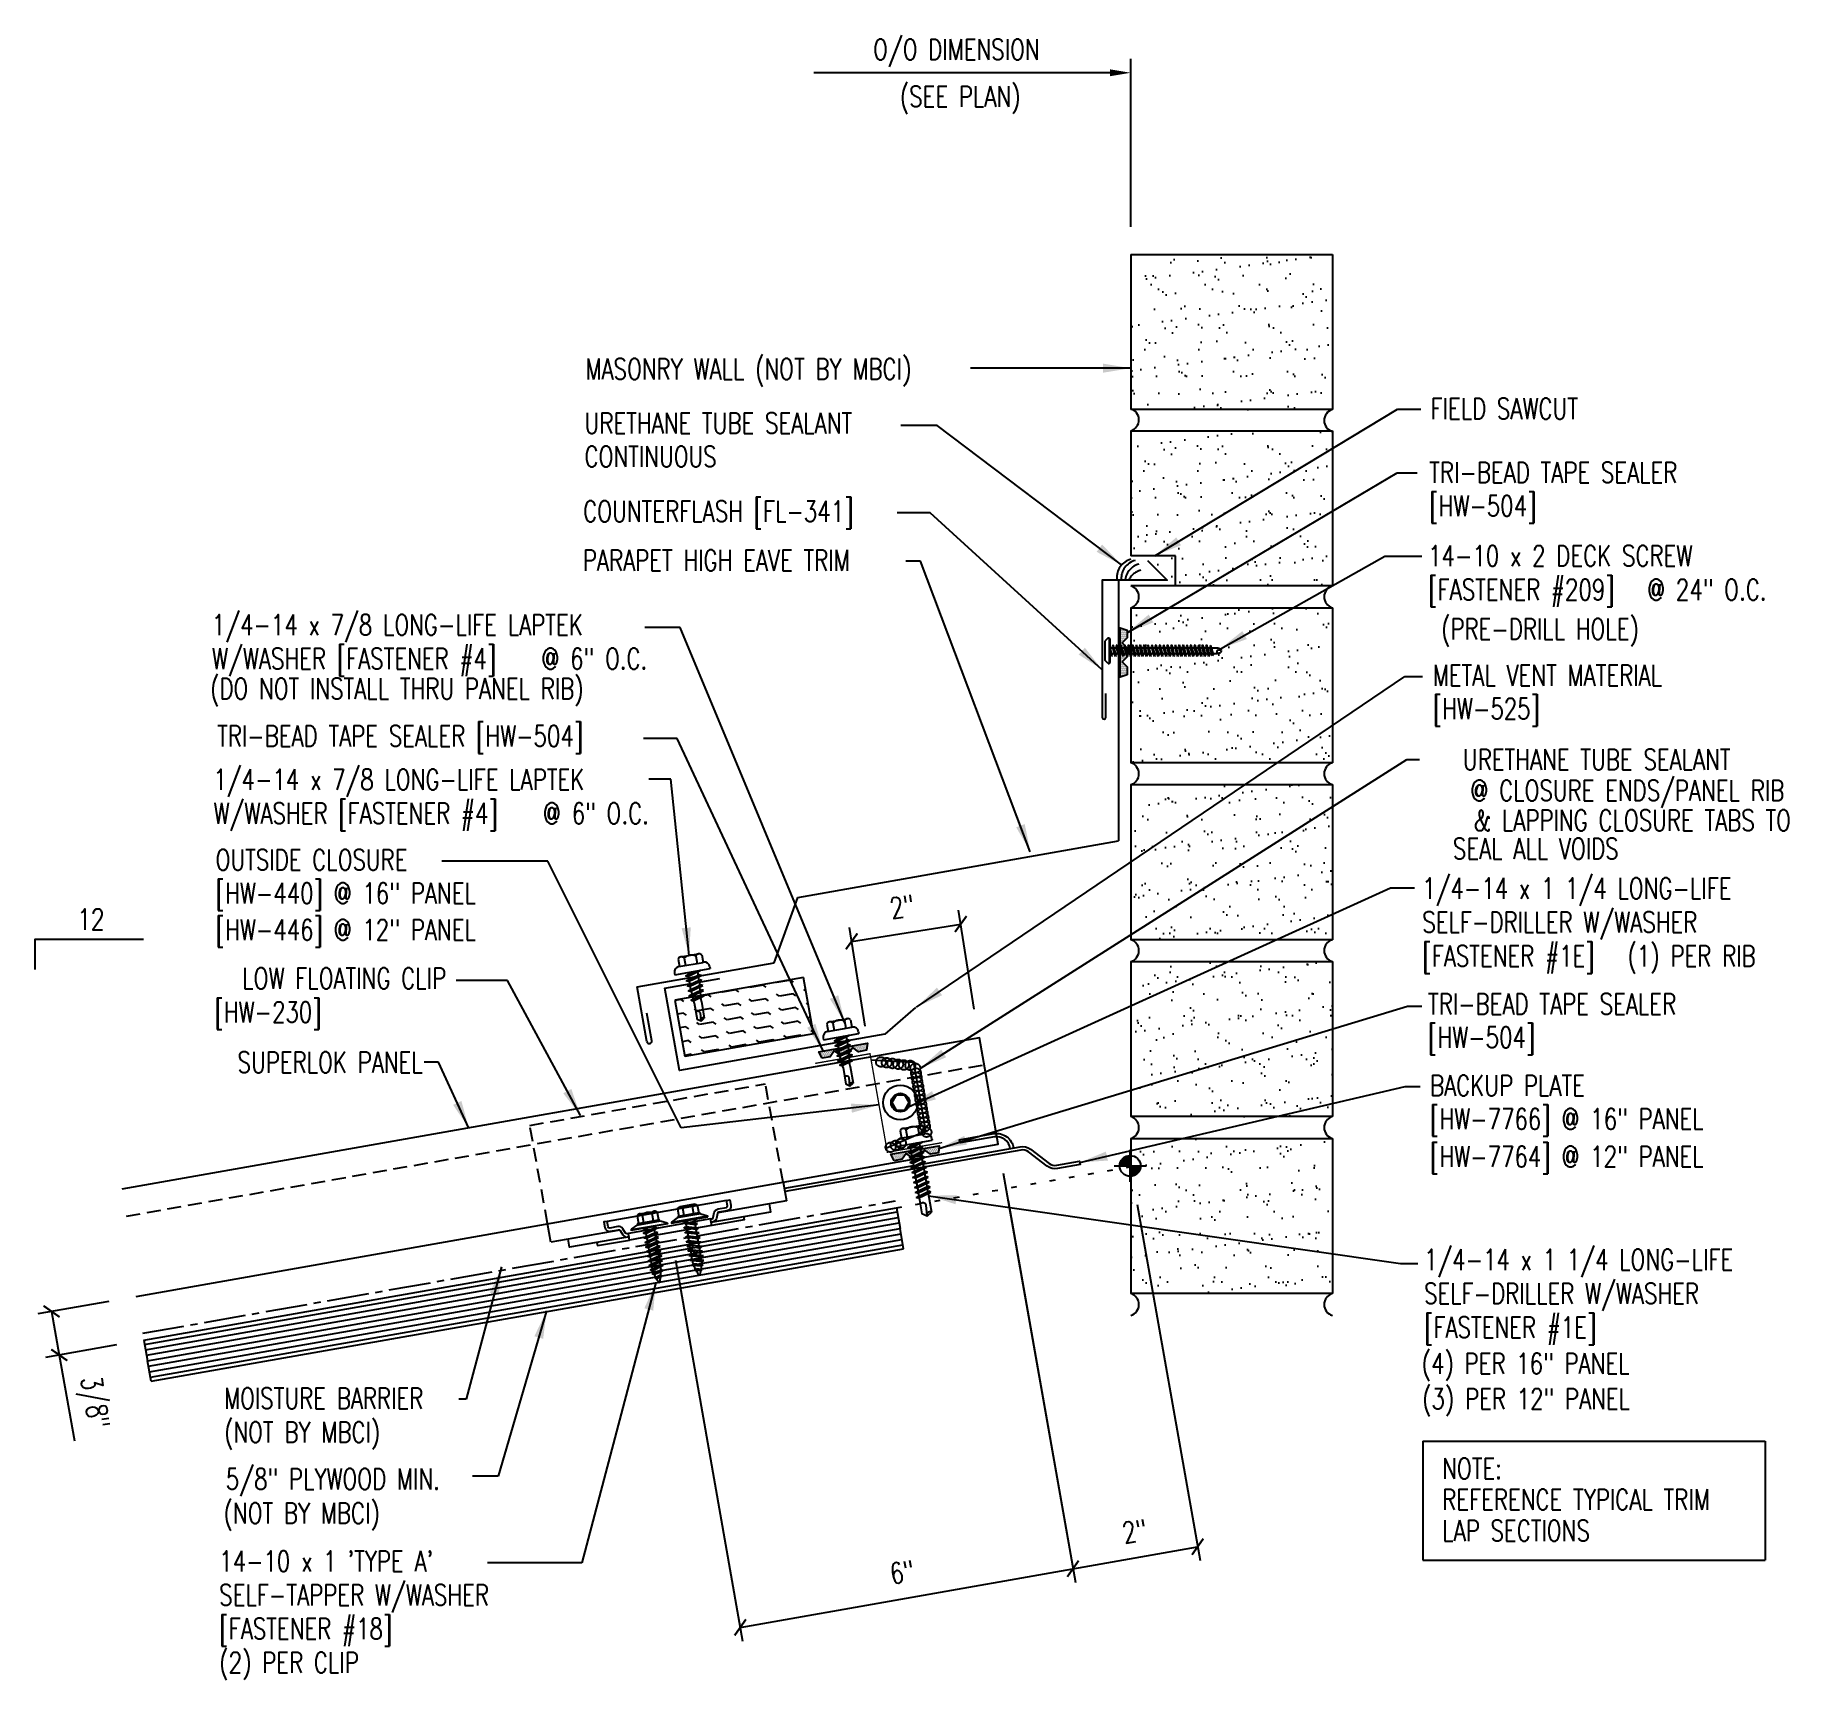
# Model space of a CAD drawing. Header units: inches. Extents: x 9.6 to 41.1, y 8.6 to 38.2.
import ezdxf
from ezdxf.enums import TextEntityAlignment as Align

# ---------------------------------------------------------------- set-up
doc = ezdxf.new("R2010")
doc.units = ezdxf.units.IN
doc.header["$MEASUREMENT"] = 0
for name, pattern in [('CENTER2', [1.125, 0.75, -0.125, 0.125, -0.125]), ('DASH2', [0.1875, 0.125, -0.0625]), ('DOT2', [0.125, 0, -0.125]), ('HIDDEN', [0.375, 0.25, -0.125])]:
    doc.linetypes.add(name, pattern=pattern)
for name, color, linetype in [('BARRIER', 253, 'CENTER2'), ('clip', 5, 'Continuous'), ('CLO', 3, 'Continuous'), ('DIM', 2, 'Continuous'), ('FASTENER', 9, 'Continuous'), ('MARK', 1, 'Continuous'), ('PANEL', 11, 'Continuous'), ('SEALANT', 253, 'CENTER2'), ('SECTION', 11, 'Continuous'), ('STLA', 10, 'Continuous'), ('TAPE', 8, 'Continuous'), ('TEXT', 2, 'Continuous'), ('THERMAL', 251, 'Continuous'), ('TRIM', 6, 'Continuous'), ('WALL', 9, 'Continuous'), ('WOOD', 3, 'Continuous')]:
    doc.layers.add(name, color=color, linetype=linetype)
doc.styles.add('ROMANS', font='ROMANS.SHX', dxfattribs={"width": 0.75})
doc.styles.add('TEXT', font='SIMPLEX', dxfattribs={"width": 0.75, "height": 6})
doc.styles.add('TEXT1', font='ROMANS.shx', dxfattribs={"width": 0.75, "height": 0.375})
doc.dimstyles.new('DETAIL', dxfattribs={"dimscale": 4, "dimtxt": 0.375, "dimasz": 0.0625, "dimexe": 0.0625, "dimexo": 0.125, "dimgap": 0.0625, "dimtad": 1, "dimdec": 4, "dimzin": 3, "dimdsep": 46, "dimlunit": 4, "dimtxsty": 'TEXT1', "dimblk": 'ARCHTICK', "dimcen": 0.0625, "dimclrd": 7, "dimclre": 7, "dimclrt": 2, "dimadec": 0, "dimazin": 0, "dimtfac": 0.59375, "dimtdec": 4, "dimtmove": 0, "dimatfit": 3, "dimfxl": 0, "dimfrac": 2, "dimtolj": 1, "dimtzin": 3, "dimarcsym": 0})
doc.dimstyles.new('DETAIL$7', dxfattribs={"dimscale": 4, "dimtxt": 6, "dimasz": 0.125, "dimexe": 0.0625, "dimexo": 0.125, "dimgap": 0.0625, "dimtad": 1, "dimdec": 5, "dimzin": 3, "dimdsep": 46, "dimlunit": 4, "dimtxsty": 'TEXT', "dimblk": 'ARCHTICK', "dimcen": 0.0625, "dimclrd": 7, "dimclre": 7, "dimclrt": 2, "dimadec": 0, "dimazin": 0, "dimtfac": 0.666667, "dimtdec": 5, "dimtmove": 0, "dimatfit": 3, "dimfxl": 0, "dimfrac": 2, "dimtolj": 1, "dimtzin": 3, "dimarcsym": 0})

msp = doc.modelspace()

# ---------------------------------------------------------------- texts
at = {"color": 2, "insert": (10.60016, 13.62325), "char_height": 0.375, "attachment_point": 5, "rotation": 279.976252, "style": 'TEXT1'}
msp.add_mtext('\\A1;3/8"', dxfattribs=at)
at = {"layer": 'DIM', "color": 2, "insert": (29.34108, 11.32196), "char_height": 0.375, "attachment_point": 5, "rotation": 10, "style": 'TEXT1'}
msp.add_mtext('\\A1;2"', dxfattribs=at)
at = {"layer": 'TEXT', "color": 2, "style": 'TEXT1', "width": 0.75}
for s, p in [('O/O DIMENSION', (24.64134, 37.76019)), ('(SEE PLAN)', (25.11921, 36.91512))]:
    msp.add_text(s, height=0.375, dxfattribs=at).set_placement(p)
at = {"layer": 'TEXT', "style": 'TEXT1', "width": 0.75}
for s, p in [('MASONRY WALL (NOT BY MBCI)', (19.46911, 32.01749)), ('FIELD SAWCUT', (34.65759, 31.30416)), ('URETHANE TUBE SEALANT', (19.4534, 31.04483)), ('CONTINUOUS', (19.4534, 30.44483)), ('COUNTERFLASH [FL-341]', (19.42946, 29.45993)), ('PARAPET HIGH EAVE TRIM', (19.42219, 28.5798)), ('(DO NOT INSTALL THRU PANEL RIB)', (12.72169, 26.27425)), ('TRI-BEAD TAPE SEALER [HW-504]', (12.84752, 25.42234)), ('OUTSIDE CLOSURE', (12.82233, 23.19751)), ('[HW-440] @ 16" PANEL', (12.82233, 22.59751)), ('[HW-446] @ 12" PANEL', (12.82233, 21.94047)), ('[HW-230]', (12.79952, 20.46091)), ('BACKUP PLATE', (34.64774, 19.14189)), ('[HW-7766] @ 16" PANEL', (34.64774, 18.54189)), ('[HW-7764] @ 12" PANEL', (34.64774, 17.86495)), ('(4) PER 16" PANEL', (34.49828, 14.14613)), ('MOISTURE BARRIER', (12.97347, 13.51883)), ('(3) PER 12" PANEL', (34.50632, 13.51142)), ('(NOT BY MBCI)', (12.97347, 12.91169)), ('5/8" PLYWOOD MIN.', (13.00666, 12.07157)), ('(NOT BY MBCI)', (12.96467, 11.45693)), ("14-10 x 1 'TYPE A'", (12.8877, 10.59365)), ('SELF-TAPPER W/WASHER', (12.8877, 9.98651)), ('[FASTENER #18]', (12.8877, 9.37937)), ('(2) PER CLIP', (12.8877, 8.77222))]:
    msp.add_text(s, height=0.375, dxfattribs=at).set_placement(p)
at = {"layer": 'TEXT', "style": 'ROMANS', "width": 0.75}
msp.add_text('(PRE-DRILL HOLE)', height=0.375, dxfattribs=at).set_placement((36.62404, 27.53319), align=Align.MIDDLE_CENTER)
at = {"layer": 'TEXT', "style": 'TEXT1', "width": 0.75}
for s, p in [('URETHANE TUBE SEALANT', (40.04971, 24.99964)), ('@ CLOSURE ENDS/PANEL RIB', (41.01394, 24.44343)), ('& LAPPING CLOSURE TABS TO', (41.13575, 23.9091)), ('SEAL ALL VOIDS', (38.03761, 23.39726)), ('LOW FLOATING CLIP', (16.9647, 21.06805)), ('SUPERLOK PANEL', (16.54389, 19.55699))]:
    msp.add_text(s, height=0.375, dxfattribs=at).set_placement(p, align=Align.RIGHT)

# ---------------------------------------------------------------- blocks, each defined once
blk = doc.blocks.new('A$C612A22A5')
at = {"layer": 'clip'}
for points in [[(-1.376, 0.083), (-1.376, 0.023), (-0.789, 0.023), (-0.789, 0.143), (-0.814, 0.143, -0.303371), (-0.838, 0.159), (-0.873, 0.244, 0.30332), (-0.953, 0.297), (-1.103, 0.297, -0.41421), (-1.129, 0.323), (-1.129, 0.423), (-1.189, 0.423), (-1.189, 0.323, 0.414221), (-1.103, 0.237), (-0.953, 0.237, -0.303367), (-0.929, 0.221), (-0.894, 0.136, 0.30332), (-0.814, 0.083), (-0.789, 0.083), (-1.876, 0.083), (-1.876, 0.227)], [(1.299, 0.083), (1.299, 0.023), (0.711, 0.023), (0.711, 0.143), (0.736, 0.143, 0.303371), (0.76, 0.159), (0.795, 0.244, -0.30332), (0.875, 0.297), (1.025, 0.297, 0.41421), (1.051, 0.323), (1.051, 0.423), (1.111, 0.423), (1.111, 0.323, -0.414221), (1.025, 0.237), (0.875, 0.237, 0.303367), (0.851, 0.221), (0.816, 0.136, -0.30332), (0.736, 0.083), (0.711, 0.083), (1.799, 0.083), (1.799, 0.227)]]:
    blk.add_lwpolyline(points, format="xyb", dxfattribs=at)
for points in [[(1.051, 0.423), (-1.129, 0.423)], [(0.711, 0.143), (-0.789, 0.143)], [(-0.439, 0.023), (-0.789, 0.023)], [(0.361, 0.023), (-0.439, 0.023)], [(0.711, 0.023), (0.361, 0.023)]]:
    blk.add_lwpolyline(points, dxfattribs=at)
blk = doc.blocks.new('MB_DW4')
at = {"layer": 'FASTENER'}
for p, q in [((-0.163, 0.337), (0.159, 0.337)), ((-0.326, 0.071), (-0.326, 0.037)), ((-0.326, 0.037), (0.322, 0.037)), ((-0.226, 0.171), (0.214, 0.171)), ((-0.217, 0.305), (-0.217, 0.171)), ((-0.141, -0.014), (0.037, 0.037)), ((-0.108, 0.305), (-0.108, 0.171)), ((-0.105, -0.034), (0.137, 0.035)), ((-0.088, 0.037), (-0.088, 0.001)), ((-0.088, 0.037), (0.085, 0.037)), ((0.085, 0.037), (0.134, 0.037)), ((0.085, 0.02), (0.085, -0.041)), ((0.105, 0.305), (0.105, 0.171)), ((0.137, 0.035), (0.134, 0.037)), ((0.214, 0.305), (0.214, 0.171)), ((0.322, 0.071), (0.322, 0.037)), ((-0.105, -0.034), (-0.141, -0.014)), ((-0.141, -0.105), (0.102, -0.036)), ((-0.105, -0.125), (-0.141, -0.105)), ((-0.141, -0.196), (0.102, -0.127)), ((-0.105, -0.216), (-0.141, -0.196)), ((-0.141, -0.287), (0.102, -0.217)), ((-0.105, -0.307), (-0.141, -0.287)), ((-0.141, -0.378), (0.102, -0.308)), ((-0.105, -0.125), (0.137, -0.056)), ((-0.105, -0.216), (0.137, -0.147)), ((-0.105, -0.307), (0.137, -0.238)), ((-0.088, -0.029), (-0.088, -0.09)), ((-0.088, -0.12), (-0.088, -0.181)), ((-0.084, -0.27), (-0.088, -0.211)), ((-0.078, -0.36), (-0.082, -0.3)), ((0.077, -0.315), (0.082, -0.253)), ((0.084, -0.223), (0.085, -0.211)), ((0.085, -0.071), (0.085, -0.131)), ((0.085, -0.162), (0.085, -0.211)), ((0.137, -0.056), (0.102, -0.036)), ((0.137, -0.147), (0.102, -0.127)), ((0.137, -0.238), (0.102, -0.217)), ((0.137, -0.328), (0.102, -0.308)), ((-0.105, -0.398), (-0.141, -0.378)), ((-0.122, -0.463), (0.089, -0.403)), ((-0.086, -0.483), (-0.122, -0.463)), ((-0.105, -0.398), (0.137, -0.328)), ((-0.086, -0.483), (0.124, -0.423)), ((-0.071, -0.449), (-0.075, -0.389)), ((-0.066, -0.516), (-0.069, -0.478)), ((-0.066, -0.516), (-0.066, -0.82)), ((0.063, -0.515), (0.068, -0.439)), ((0.063, -0.516), (0.063, -0.82)), ((0.071, -0.408), (0.075, -0.346)), ((0.124, -0.423), (0.089, -0.403)), ((-0.002, -0.866), (-0.066, -0.82)), ((-0.003, -0.854), (0.009, -0.714)), ((-0.002, -0.866), (0.063, -0.82))]:
    blk.add_line(p, q, dxfattribs=at)
for centre, radius, start, end in [((-0.163, 0.274), 0.0628, 29.8754, 150.1246), ((-0.002, 0.141), 0.196, 56.9974, 123.0026), ((0.159, 0.274), 0.0628, 29.8754, 150.1246), ((-0.226, 0.071), 0.1, 90, 180), ((0.222, 0.071), 0.1, 0, 90), ((0.073, -0.516), 0.01, 175.9484, 180), ((-0.036, -0.723), 0.0461, 11.1445, 130.906), ((0.039, -0.855), 0.0422, 55.4585, 194.8454)]:
    blk.add_arc(centre, radius, start, end, dxfattribs=at)
blk = doc.blocks.new('*X2')
at = {"color": 0}
for p, q in [((-0.434, 0.135), (-0.434, 0.135)), ((-0.434, 0.123), (-0.434, 0.123)), ((-0.422, 0.141), (-0.422, 0.141)), ((-0.422, 0.129), (-0.422, 0.129)), ((-0.422, 0.117), (-0.422, 0.117)), ((-0.422, 0.105), (-0.422, 0.105)), ((-0.422, 0.094), (-0.422, 0.094)), ((-0.422, 0.082), (-0.422, 0.082)), ((-0.41, 0.135), (-0.41, 0.135)), ((-0.41, 0.123), (-0.41, 0.123)), ((-0.41, 0.111), (-0.41, 0.111)), ((-0.41, 0.1), (-0.41, 0.1)), ((-0.41, 0.088), (-0.41, 0.088)), ((-0.41, 0.076), (-0.41, 0.076)), ((-0.41, 0.064), (-0.41, 0.064)), ((-0.41, 0.053), (-0.41, 0.053)), ((-0.41, 0.041), (-0.41, 0.041)), ((-0.398, 0.141), (-0.398, 0.141)), ((-0.398, 0.129), (-0.398, 0.129)), ((-0.398, 0.117), (-0.398, 0.117)), ((-0.398, 0.105), (-0.398, 0.105)), ((-0.398, 0.094), (-0.398, 0.094)), ((-0.398, 0.082), (-0.398, 0.082)), ((-0.398, 0.07), (-0.398, 0.07)), ((-0.398, 0.059), (-0.398, 0.059)), ((-0.398, 0.047), (-0.398, 0.047)), ((-0.398, 0.035), (-0.398, 0.035)), ((-0.398, 0.023), (-0.398, 0.023)), ((-0.387, 0.135), (-0.387, 0.135)), ((-0.387, 0.123), (-0.387, 0.123)), ((-0.387, 0.111), (-0.387, 0.111)), ((-0.387, 0.1), (-0.387, 0.1)), ((-0.387, 0.088), (-0.387, 0.088)), ((-0.387, 0.076), (-0.387, 0.076)), ((-0.387, 0.064), (-0.387, 0.064)), ((-0.387, 0.053), (-0.387, 0.053)), ((-0.387, 0.041), (-0.387, 0.041)), ((-0.387, 0.029), (-0.387, 0.029)), ((-0.375, 0.141), (-0.375, 0.141)), ((-0.375, 0.129), (-0.375, 0.129)), ((-0.375, 0.117), (-0.375, 0.117)), ((-0.375, 0.105), (-0.375, 0.105)), ((-0.375, 0.094), (-0.375, 0.094)), ((-0.375, 0.082), (-0.375, 0.082)), ((-0.375, 0.07), (-0.375, 0.07)), ((-0.375, 0.059), (-0.375, 0.059)), ((-0.375, 0.047), (-0.375, 0.047)), ((-0.375, 0.035), (-0.375, 0.035)), ((-0.375, 0.023), (-0.375, 0.023)), ((-0.363, 0.135), (-0.363, 0.135)), ((-0.363, 0.123), (-0.363, 0.123)), ((-0.363, 0.111), (-0.363, 0.111)), ((-0.363, 0.1), (-0.363, 0.1)), ((-0.363, 0.088), (-0.363, 0.088)), ((-0.363, 0.076), (-0.363, 0.076)), ((-0.363, 0.064), (-0.363, 0.064)), ((-0.363, 0.053), (-0.363, 0.053)), ((-0.363, 0.041), (-0.363, 0.041)), ((-0.363, 0.029), (-0.363, 0.029)), ((-0.352, 0.141), (-0.352, 0.141)), ((-0.352, 0.129), (-0.352, 0.129)), ((-0.352, 0.117), (-0.352, 0.117)), ((-0.352, 0.105), (-0.352, 0.105)), ((-0.352, 0.094), (-0.352, 0.094)), ((-0.352, 0.082), (-0.352, 0.082)), ((-0.352, 0.07), (-0.352, 0.07)), ((-0.352, 0.059), (-0.352, 0.059)), ((-0.352, 0.047), (-0.352, 0.047)), ((-0.352, 0.035), (-0.352, 0.035)), ((-0.352, 0.023), (-0.352, 0.023)), ((-0.34, 0.135), (-0.34, 0.135)), ((-0.34, 0.123), (-0.34, 0.123)), ((-0.34, 0.111), (-0.34, 0.111)), ((-0.34, 0.1), (-0.34, 0.1)), ((-0.34, 0.088), (-0.34, 0.088)), ((-0.34, 0.076), (-0.34, 0.076)), ((-0.34, 0.064), (-0.34, 0.064)), ((-0.34, 0.053), (-0.34, 0.053)), ((-0.34, 0.041), (-0.34, 0.041)), ((-0.34, 0.029), (-0.34, 0.029)), ((-0.328, 0.141), (-0.328, 0.141)), ((-0.328, 0.129), (-0.328, 0.129)), ((-0.328, 0.117), (-0.328, 0.117)), ((-0.328, 0.105), (-0.328, 0.105)), ((-0.328, 0.094), (-0.328, 0.094)), ((-0.328, 0.082), (-0.328, 0.082)), ((-0.328, 0.07), (-0.328, 0.07)), ((-0.328, 0.059), (-0.328, 0.059)), ((-0.328, 0.047), (-0.328, 0.047)), ((-0.328, 0.035), (-0.328, 0.035)), ((-0.328, 0.023), (-0.328, 0.023)), ((-0.316, 0.135), (-0.316, 0.135)), ((-0.316, 0.123), (-0.316, 0.123)), ((-0.316, 0.111), (-0.316, 0.111)), ((-0.316, 0.1), (-0.316, 0.1)), ((-0.316, 0.088), (-0.316, 0.088)), ((-0.316, 0.076), (-0.316, 0.076)), ((-0.316, 0.064), (-0.316, 0.064)), ((-0.316, 0.053), (-0.316, 0.053)), ((-0.316, 0.041), (-0.316, 0.041)), ((-0.316, 0.029), (-0.316, 0.029)), ((-0.305, 0.141), (-0.305, 0.141)), ((-0.305, 0.129), (-0.305, 0.129)), ((-0.305, 0.117), (-0.305, 0.117)), ((-0.305, 0.105), (-0.305, 0.105)), ((-0.305, 0.094), (-0.305, 0.094)), ((-0.305, 0.082), (-0.305, 0.082)), ((-0.305, 0.07), (-0.305, 0.07)), ((-0.305, 0.059), (-0.305, 0.059)), ((-0.305, 0.047), (-0.305, 0.047)), ((-0.305, 0.035), (-0.305, 0.035)), ((-0.305, 0.023), (-0.305, 0.023)), ((-0.293, 0.135), (-0.293, 0.135)), ((-0.293, 0.123), (-0.293, 0.123)), ((-0.293, 0.111), (-0.293, 0.111)), ((-0.293, 0.1), (-0.293, 0.1)), ((-0.293, 0.088), (-0.293, 0.088)), ((-0.293, 0.076), (-0.293, 0.076)), ((-0.293, 0.064), (-0.293, 0.064)), ((-0.293, 0.053), (-0.293, 0.053)), ((-0.293, 0.041), (-0.293, 0.041)), ((-0.293, 0.029), (-0.293, 0.029)), ((-0.281, 0.141), (-0.281, 0.141)), ((-0.281, 0.129), (-0.281, 0.129)), ((-0.281, 0.117), (-0.281, 0.117)), ((-0.281, 0.105), (-0.281, 0.105)), ((-0.281, 0.094), (-0.281, 0.094)), ((-0.281, 0.082), (-0.281, 0.082)), ((-0.281, 0.07), (-0.281, 0.07)), ((-0.281, 0.059), (-0.281, 0.059)), ((-0.281, 0.047), (-0.281, 0.047)), ((-0.281, 0.035), (-0.281, 0.035)), ((-0.281, 0.023), (-0.281, 0.023)), ((-0.27, 0.135), (-0.27, 0.135)), ((-0.27, 0.123), (-0.27, 0.123)), ((-0.27, 0.111), (-0.27, 0.111)), ((-0.27, 0.1), (-0.27, 0.1)), ((-0.27, 0.088), (-0.27, 0.088)), ((-0.27, 0.076), (-0.27, 0.076)), ((-0.27, 0.064), (-0.27, 0.064)), ((-0.27, 0.053), (-0.27, 0.053)), ((-0.27, 0.041), (-0.27, 0.041)), ((-0.27, 0.029), (-0.27, 0.029)), ((-0.258, 0.141), (-0.258, 0.141)), ((-0.258, 0.129), (-0.258, 0.129)), ((-0.258, 0.117), (-0.258, 0.117)), ((-0.258, 0.105), (-0.258, 0.105)), ((-0.258, 0.094), (-0.258, 0.094)), ((-0.258, 0.082), (-0.258, 0.082)), ((-0.258, 0.07), (-0.258, 0.07)), ((-0.258, 0.059), (-0.258, 0.059)), ((-0.258, 0.047), (-0.258, 0.047)), ((-0.258, 0.035), (-0.258, 0.035)), ((-0.258, 0.023), (-0.258, 0.023)), ((-0.246, 0.135), (-0.246, 0.135)), ((-0.246, 0.123), (-0.246, 0.123)), ((-0.246, 0.111), (-0.246, 0.111)), ((-0.246, 0.1), (-0.246, 0.1)), ((-0.246, 0.088), (-0.246, 0.088)), ((-0.246, 0.076), (-0.246, 0.076)), ((-0.246, 0.064), (-0.246, 0.064)), ((-0.246, 0.053), (-0.246, 0.053)), ((-0.246, 0.041), (-0.246, 0.041)), ((-0.234, 0.141), (-0.234, 0.141)), ((-0.234, 0.129), (-0.234, 0.129)), ((-0.234, 0.117), (-0.234, 0.117)), ((-0.234, 0.105), (-0.234, 0.105)), ((-0.234, 0.094), (-0.234, 0.094)), ((-0.234, 0.082), (-0.234, 0.082)), ((-0.234, 0.07), (-0.234, 0.07)), ((-0.234, 0.059), (-0.234, 0.059)), ((-0.234, 0.047), (-0.234, 0.047)), ((-0.223, 0.135), (-0.223, 0.135)), ((-0.223, 0.123), (-0.223, 0.123)), ((-0.223, 0.111), (-0.223, 0.111)), ((-0.223, 0.1), (-0.223, 0.1)), ((-0.223, 0.088), (-0.223, 0.088)), ((-0.223, 0.076), (-0.223, 0.076)), ((-0.223, 0.064), (-0.223, 0.064)), ((-0.211, 0.141), (-0.211, 0.141)), ((-0.211, 0.129), (-0.211, 0.129)), ((-0.211, 0.117), (-0.211, 0.117)), ((-0.211, 0.105), (-0.211, 0.105)), ((-0.211, 0.094), (-0.211, 0.094)), ((-0.211, 0.082), (-0.211, 0.082)), ((-0.211, 0.07), (-0.211, 0.07)), ((-0.199, 0.135), (-0.199, 0.135)), ((-0.199, 0.123), (-0.199, 0.123)), ((-0.199, 0.111), (-0.199, 0.111)), ((-0.199, 0.1), (-0.199, 0.1)), ((-0.199, 0.088), (-0.199, 0.088)), ((-0.188, 0.141), (-0.188, 0.141)), ((-0.188, 0.129), (-0.188, 0.129)), ((-0.188, 0.117), (-0.188, 0.117)), ((-0.188, 0.105), (-0.188, 0.105)), ((-0.188, 0.094), (-0.188, 0.094)), ((-0.176, 0.135), (-0.176, 0.135)), ((-0.176, 0.123), (-0.176, 0.123)), ((-0.176, 0.111), (-0.176, 0.111)), ((-0.164, 0.141), (-0.164, 0.141)), ((-0.164, 0.129), (-0.164, 0.129)), ((-0.164, 0.117), (-0.164, 0.117)), ((-0.164, 0.105), (-0.164, 0.105)), ((-0.152, 0.135), (-0.152, 0.135)), ((-0.152, 0.123), (-0.152, 0.123)), ((-0.152, 0.111), (-0.152, 0.111)), ((-0.152, 0.1), (-0.152, 0.1)), ((-0.141, 0.141), (-0.141, 0.141)), ((-0.141, 0.129), (-0.141, 0.129)), ((-0.141, 0.117), (-0.141, 0.117)), ((-0.141, 0.105), (-0.141, 0.105)), ((-0.141, 0.094), (-0.141, 0.094)), ((-0.141, 0.082), (-0.141, 0.082)), ((-0.129, 0.135), (-0.129, 0.135)), ((-0.129, 0.123), (-0.129, 0.123)), ((-0.129, 0.111), (-0.129, 0.111)), ((-0.129, 0.1), (-0.129, 0.1)), ((-0.129, 0.088), (-0.129, 0.088)), ((-0.129, 0.076), (-0.129, 0.076)), ((-0.117, 0.141), (-0.117, 0.141)), ((-0.117, 0.129), (-0.117, 0.129)), ((-0.117, 0.117), (-0.117, 0.117)), ((-0.117, 0.105), (-0.117, 0.105)), ((-0.117, 0.094), (-0.117, 0.094)), ((-0.117, 0.082), (-0.117, 0.082)), ((-0.117, 0.07), (-0.117, 0.07)), ((-0.117, 0.059), (-0.117, 0.059)), ((-0.105, 0.135), (-0.105, 0.135)), ((-0.105, 0.123), (-0.105, 0.123)), ((-0.105, 0.111), (-0.105, 0.111)), ((-0.105, 0.1), (-0.105, 0.1)), ((-0.105, 0.088), (-0.105, 0.088)), ((-0.105, 0.076), (-0.105, 0.076)), ((-0.105, 0.064), (-0.105, 0.064)), ((-0.105, 0.053), (-0.105, 0.053)), ((-0.094, 0.141), (-0.094, 0.141)), ((-0.094, 0.129), (-0.094, 0.129)), ((-0.094, 0.117), (-0.094, 0.117)), ((-0.094, 0.105), (-0.094, 0.105)), ((-0.094, 0.094), (-0.094, 0.094)), ((-0.094, 0.082), (-0.094, 0.082)), ((-0.094, 0.07), (-0.094, 0.07)), ((-0.094, 0.059), (-0.094, 0.059)), ((-0.094, 0.047), (-0.094, 0.047)), ((-0.094, 0.035), (-0.094, 0.035)), ((-0.082, 0.135), (-0.082, 0.135)), ((-0.082, 0.123), (-0.082, 0.123)), ((-0.082, 0.111), (-0.082, 0.111)), ((-0.082, 0.1), (-0.082, 0.1)), ((-0.082, 0.088), (-0.082, 0.088)), ((-0.082, 0.076), (-0.082, 0.076)), ((-0.082, 0.064), (-0.082, 0.064)), ((-0.082, 0.053), (-0.082, 0.053)), ((-0.082, 0.041), (-0.082, 0.041)), ((-0.082, 0.029), (-0.082, 0.029)), ((-0.07, 0.141), (-0.07, 0.141)), ((-0.07, 0.129), (-0.07, 0.129)), ((-0.07, 0.117), (-0.07, 0.117)), ((-0.07, 0.105), (-0.07, 0.105)), ((-0.07, 0.094), (-0.07, 0.094)), ((-0.07, 0.082), (-0.07, 0.082)), ((-0.07, 0.07), (-0.07, 0.07)), ((-0.07, 0.059), (-0.07, 0.059)), ((-0.07, 0.047), (-0.07, 0.047)), ((-0.07, 0.035), (-0.07, 0.035)), ((-0.07, 0.023), (-0.07, 0.023)), ((-0.059, 0.135), (-0.059, 0.135)), ((-0.059, 0.123), (-0.059, 0.123)), ((-0.059, 0.111), (-0.059, 0.111)), ((-0.059, 0.1), (-0.059, 0.1)), ((-0.059, 0.088), (-0.059, 0.088)), ((-0.059, 0.076), (-0.059, 0.076)), ((-0.059, 0.064), (-0.059, 0.064)), ((-0.059, 0.053), (-0.059, 0.053)), ((-0.059, 0.041), (-0.059, 0.041)), ((-0.059, 0.029), (-0.059, 0.029)), ((-0.047, 0.141), (-0.047, 0.141)), ((-0.047, 0.129), (-0.047, 0.129)), ((-0.047, 0.117), (-0.047, 0.117)), ((-0.047, 0.105), (-0.047, 0.105)), ((-0.047, 0.094), (-0.047, 0.094)), ((-0.047, 0.082), (-0.047, 0.082)), ((-0.047, 0.07), (-0.047, 0.07)), ((-0.047, 0.059), (-0.047, 0.059)), ((-0.047, 0.047), (-0.047, 0.047)), ((-0.047, 0.035), (-0.047, 0.035)), ((-0.047, 0.023), (-0.047, 0.023)), ((-0.035, 0.135), (-0.035, 0.135)), ((-0.035, 0.123), (-0.035, 0.123)), ((-0.035, 0.111), (-0.035, 0.111)), ((-0.035, 0.1), (-0.035, 0.1)), ((-0.035, 0.088), (-0.035, 0.088)), ((-0.035, 0.076), (-0.035, 0.076)), ((-0.035, 0.064), (-0.035, 0.064)), ((-0.035, 0.053), (-0.035, 0.053)), ((-0.035, 0.041), (-0.035, 0.041)), ((-0.035, 0.029), (-0.035, 0.029)), ((-0.023, 0.141), (-0.023, 0.141)), ((-0.023, 0.129), (-0.023, 0.129)), ((-0.023, 0.117), (-0.023, 0.117)), ((-0.023, 0.105), (-0.023, 0.105)), ((-0.023, 0.094), (-0.023, 0.094)), ((-0.023, 0.082), (-0.023, 0.082)), ((-0.023, 0.07), (-0.023, 0.07)), ((-0.023, 0.059), (-0.023, 0.059)), ((-0.023, 0.047), (-0.023, 0.047)), ((-0.023, 0.035), (-0.023, 0.035)), ((-0.023, 0.023), (-0.023, 0.023)), ((-0.012, 0.135), (-0.012, 0.135)), ((-0.012, 0.123), (-0.012, 0.123)), ((-0.012, 0.111), (-0.012, 0.111)), ((-0.012, 0.1), (-0.012, 0.1)), ((-0.012, 0.088), (-0.012, 0.088)), ((-0.012, 0.076), (-0.012, 0.076)), ((-0.012, 0.064), (-0.012, 0.064)), ((-0.012, 0.053), (-0.012, 0.053)), ((-0.012, 0.041), (-0.012, 0.041)), ((-0.012, 0.029), (-0.012, 0.029)), ((0, 0.141), (0, 0.141)), ((0, 0.129), (0, 0.129)), ((0, 0.117), (0, 0.117)), ((0, 0.105), (0, 0.105)), ((0, 0.094), (0, 0.094)), ((0, 0.082), (0, 0.082)), ((0, 0.07), (0, 0.07)), ((0, 0.059), (0, 0.059)), ((0, 0.047), (0, 0.047)), ((0, 0.035), (0, 0.035)), ((0, 0.023), (0, 0.023)), ((0.012, 0.135), (0.012, 0.135)), ((0.012, 0.123), (0.012, 0.123)), ((0.012, 0.111), (0.012, 0.111)), ((0.012, 0.1), (0.012, 0.1)), ((0.012, 0.088), (0.012, 0.088)), ((0.012, 0.076), (0.012, 0.076)), ((0.012, 0.064), (0.012, 0.064)), ((0.012, 0.053), (0.012, 0.053)), ((0.012, 0.041), (0.012, 0.041)), ((0.012, 0.029), (0.012, 0.029)), ((0.023, 0.141), (0.023, 0.141)), ((0.023, 0.129), (0.023, 0.129)), ((0.023, 0.117), (0.023, 0.117)), ((0.023, 0.105), (0.023, 0.105)), ((0.023, 0.094), (0.023, 0.094)), ((0.023, 0.082), (0.023, 0.082)), ((0.023, 0.07), (0.023, 0.07)), ((0.023, 0.059), (0.023, 0.059)), ((0.023, 0.047), (0.023, 0.047)), ((0.023, 0.035), (0.023, 0.035)), ((0.023, 0.023), (0.023, 0.023)), ((0.035, 0.135), (0.035, 0.135)), ((0.035, 0.123), (0.035, 0.123)), ((0.035, 0.111), (0.035, 0.111)), ((0.035, 0.1), (0.035, 0.1)), ((0.035, 0.088), (0.035, 0.088)), ((0.035, 0.076), (0.035, 0.076)), ((0.035, 0.064), (0.035, 0.064)), ((0.035, 0.053), (0.035, 0.053)), ((0.035, 0.041), (0.035, 0.041)), ((0.035, 0.029), (0.035, 0.029)), ((0.047, 0.141), (0.047, 0.141)), ((0.047, 0.129), (0.047, 0.129)), ((0.047, 0.117), (0.047, 0.117)), ((0.047, 0.105), (0.047, 0.105)), ((0.047, 0.094), (0.047, 0.094)), ((0.047, 0.082), (0.047, 0.082)), ((0.047, 0.07), (0.047, 0.07)), ((0.047, 0.059), (0.047, 0.059)), ((0.047, 0.047), (0.047, 0.047)), ((0.047, 0.035), (0.047, 0.035)), ((0.047, 0.023), (0.047, 0.023)), ((0.059, 0.135), (0.059, 0.135)), ((0.059, 0.123), (0.059, 0.123)), ((0.059, 0.111), (0.059, 0.111)), ((0.059, 0.1), (0.059, 0.1)), ((0.059, 0.088), (0.059, 0.088)), ((0.059, 0.076), (0.059, 0.076)), ((0.059, 0.064), (0.059, 0.064)), ((0.059, 0.053), (0.059, 0.053)), ((0.059, 0.041), (0.059, 0.041)), ((0.059, 0.029), (0.059, 0.029)), ((0.07, 0.141), (0.07, 0.141)), ((0.07, 0.129), (0.07, 0.129)), ((0.07, 0.117), (0.07, 0.117)), ((0.07, 0.105), (0.07, 0.105)), ((0.07, 0.094), (0.07, 0.094)), ((0.07, 0.082), (0.07, 0.082)), ((0.07, 0.07), (0.07, 0.07)), ((0.07, 0.059), (0.07, 0.059)), ((0.07, 0.047), (0.07, 0.047)), ((0.07, 0.035), (0.07, 0.035)), ((0.07, 0.023), (0.07, 0.023)), ((0.082, 0.135), (0.082, 0.135)), ((0.082, 0.123), (0.082, 0.123)), ((0.082, 0.111), (0.082, 0.111)), ((0.082, 0.1), (0.082, 0.1)), ((0.082, 0.088), (0.082, 0.088)), ((0.082, 0.076), (0.082, 0.076)), ((0.082, 0.064), (0.082, 0.064)), ((0.082, 0.053), (0.082, 0.053)), ((0.082, 0.041), (0.082, 0.041)), ((0.082, 0.029), (0.082, 0.029)), ((0.094, 0.141), (0.094, 0.141)), ((0.094, 0.129), (0.094, 0.129)), ((0.094, 0.117), (0.094, 0.117)), ((0.094, 0.105), (0.094, 0.105)), ((0.094, 0.094), (0.094, 0.094)), ((0.094, 0.082), (0.094, 0.082)), ((0.094, 0.07), (0.094, 0.07)), ((0.094, 0.059), (0.094, 0.059)), ((0.094, 0.047), (0.094, 0.047)), ((0.094, 0.035), (0.094, 0.035)), ((0.105, 0.135), (0.105, 0.135)), ((0.105, 0.123), (0.105, 0.123)), ((0.105, 0.111), (0.105, 0.111)), ((0.105, 0.1), (0.105, 0.1)), ((0.105, 0.088), (0.105, 0.088)), ((0.105, 0.076), (0.105, 0.076)), ((0.105, 0.064), (0.105, 0.064)), ((0.105, 0.053), (0.105, 0.053)), ((0.117, 0.141), (0.117, 0.141)), ((0.117, 0.129), (0.117, 0.129)), ((0.117, 0.117), (0.117, 0.117)), ((0.117, 0.105), (0.117, 0.105)), ((0.117, 0.094), (0.117, 0.094)), ((0.117, 0.082), (0.117, 0.082)), ((0.117, 0.07), (0.117, 0.07)), ((0.117, 0.059), (0.117, 0.059)), ((0.129, 0.135), (0.129, 0.135)), ((0.129, 0.123), (0.129, 0.123)), ((0.129, 0.111), (0.129, 0.111)), ((0.129, 0.1), (0.129, 0.1)), ((0.129, 0.088), (0.129, 0.088)), ((0.129, 0.076), (0.129, 0.076)), ((0.141, 0.141), (0.141, 0.141)), ((0.141, 0.129), (0.141, 0.129)), ((0.141, 0.117), (0.141, 0.117)), ((0.141, 0.105), (0.141, 0.105)), ((0.141, 0.094), (0.141, 0.094)), ((0.141, 0.082), (0.141, 0.082)), ((0.152, 0.135), (0.152, 0.135)), ((0.152, 0.123), (0.152, 0.123)), ((0.152, 0.111), (0.152, 0.111)), ((0.152, 0.1), (0.152, 0.1)), ((0.164, 0.141), (0.164, 0.141)), ((0.164, 0.129), (0.164, 0.129)), ((0.164, 0.117), (0.164, 0.117)), ((0.164, 0.105), (0.164, 0.105)), ((0.176, 0.135), (0.176, 0.135)), ((0.176, 0.123), (0.176, 0.123)), ((0.176, 0.111), (0.176, 0.111)), ((0.188, 0.141), (0.188, 0.141)), ((0.188, 0.129), (0.188, 0.129)), ((0.188, 0.117), (0.188, 0.117)), ((0.188, 0.105), (0.188, 0.105)), ((0.188, 0.094), (0.188, 0.094)), ((0.199, 0.135), (0.199, 0.135)), ((0.199, 0.123), (0.199, 0.123)), ((0.199, 0.111), (0.199, 0.111)), ((0.199, 0.1), (0.199, 0.1)), ((0.199, 0.088), (0.199, 0.088)), ((0.211, 0.141), (0.211, 0.141)), ((0.211, 0.129), (0.211, 0.129)), ((0.211, 0.117), (0.211, 0.117)), ((0.211, 0.105), (0.211, 0.105)), ((0.211, 0.094), (0.211, 0.094)), ((0.211, 0.082), (0.211, 0.082)), ((0.211, 0.07), (0.211, 0.07)), ((0.223, 0.135), (0.223, 0.135)), ((0.223, 0.123), (0.223, 0.123)), ((0.223, 0.111), (0.223, 0.111)), ((0.223, 0.1), (0.223, 0.1)), ((0.223, 0.088), (0.223, 0.088)), ((0.223, 0.076), (0.223, 0.076)), ((0.223, 0.064), (0.223, 0.064)), ((0.234, 0.141), (0.234, 0.141)), ((0.234, 0.129), (0.234, 0.129)), ((0.234, 0.117), (0.234, 0.117)), ((0.234, 0.105), (0.234, 0.105)), ((0.234, 0.094), (0.234, 0.094)), ((0.234, 0.082), (0.234, 0.082)), ((0.234, 0.07), (0.234, 0.07)), ((0.234, 0.059), (0.234, 0.059)), ((0.234, 0.047), (0.234, 0.047)), ((0.246, 0.135), (0.246, 0.135)), ((0.246, 0.123), (0.246, 0.123)), ((0.246, 0.111), (0.246, 0.111)), ((0.246, 0.1), (0.246, 0.1)), ((0.246, 0.088), (0.246, 0.088)), ((0.246, 0.076), (0.246, 0.076)), ((0.246, 0.064), (0.246, 0.064)), ((0.246, 0.053), (0.246, 0.053)), ((0.246, 0.041), (0.246, 0.041)), ((0.258, 0.141), (0.258, 0.141)), ((0.258, 0.129), (0.258, 0.129)), ((0.258, 0.117), (0.258, 0.117)), ((0.258, 0.105), (0.258, 0.105)), ((0.258, 0.094), (0.258, 0.094)), ((0.258, 0.082), (0.258, 0.082)), ((0.258, 0.07), (0.258, 0.07)), ((0.258, 0.059), (0.258, 0.059)), ((0.258, 0.047), (0.258, 0.047)), ((0.258, 0.035), (0.258, 0.035)), ((0.258, 0.023), (0.258, 0.023)), ((0.27, 0.135), (0.27, 0.135)), ((0.27, 0.123), (0.27, 0.123)), ((0.27, 0.111), (0.27, 0.111)), ((0.27, 0.1), (0.27, 0.1)), ((0.27, 0.088), (0.27, 0.088)), ((0.27, 0.076), (0.27, 0.076)), ((0.27, 0.064), (0.27, 0.064)), ((0.27, 0.053), (0.27, 0.053)), ((0.27, 0.041), (0.27, 0.041)), ((0.27, 0.029), (0.27, 0.029)), ((0.281, 0.141), (0.281, 0.141)), ((0.281, 0.129), (0.281, 0.129)), ((0.281, 0.117), (0.281, 0.117)), ((0.281, 0.105), (0.281, 0.105)), ((0.281, 0.094), (0.281, 0.094)), ((0.281, 0.082), (0.281, 0.082)), ((0.281, 0.07), (0.281, 0.07)), ((0.281, 0.059), (0.281, 0.059)), ((0.281, 0.047), (0.281, 0.047)), ((0.281, 0.035), (0.281, 0.035)), ((0.281, 0.023), (0.281, 0.023)), ((0.293, 0.135), (0.293, 0.135)), ((0.293, 0.123), (0.293, 0.123)), ((0.293, 0.111), (0.293, 0.111)), ((0.293, 0.1), (0.293, 0.1)), ((0.293, 0.088), (0.293, 0.088)), ((0.293, 0.076), (0.293, 0.076)), ((0.293, 0.064), (0.293, 0.064)), ((0.293, 0.053), (0.293, 0.053)), ((0.293, 0.041), (0.293, 0.041)), ((0.293, 0.029), (0.293, 0.029)), ((0.305, 0.141), (0.305, 0.141)), ((0.305, 0.129), (0.305, 0.129)), ((0.305, 0.117), (0.305, 0.117)), ((0.305, 0.105), (0.305, 0.105)), ((0.305, 0.094), (0.305, 0.094)), ((0.305, 0.082), (0.305, 0.082)), ((0.305, 0.07), (0.305, 0.07)), ((0.305, 0.059), (0.305, 0.059)), ((0.305, 0.047), (0.305, 0.047)), ((0.305, 0.035), (0.305, 0.035)), ((0.305, 0.023), (0.305, 0.023)), ((0.316, 0.135), (0.316, 0.135)), ((0.316, 0.123), (0.316, 0.123)), ((0.316, 0.111), (0.316, 0.111)), ((0.316, 0.1), (0.316, 0.1)), ((0.316, 0.088), (0.316, 0.088)), ((0.316, 0.076), (0.316, 0.076)), ((0.316, 0.064), (0.316, 0.064)), ((0.316, 0.053), (0.316, 0.053)), ((0.316, 0.041), (0.316, 0.041)), ((0.316, 0.029), (0.316, 0.029)), ((0.328, 0.141), (0.328, 0.141)), ((0.328, 0.129), (0.328, 0.129)), ((0.328, 0.117), (0.328, 0.117)), ((0.328, 0.105), (0.328, 0.105)), ((0.328, 0.094), (0.328, 0.094)), ((0.328, 0.082), (0.328, 0.082)), ((0.328, 0.07), (0.328, 0.07)), ((0.328, 0.059), (0.328, 0.059)), ((0.328, 0.047), (0.328, 0.047)), ((0.328, 0.035), (0.328, 0.035)), ((0.328, 0.023), (0.328, 0.023)), ((0.34, 0.135), (0.34, 0.135)), ((0.34, 0.123), (0.34, 0.123)), ((0.34, 0.111), (0.34, 0.111)), ((0.34, 0.1), (0.34, 0.1)), ((0.34, 0.088), (0.34, 0.088)), ((0.34, 0.076), (0.34, 0.076)), ((0.34, 0.064), (0.34, 0.064)), ((0.34, 0.053), (0.34, 0.053)), ((0.34, 0.041), (0.34, 0.041)), ((0.34, 0.029), (0.34, 0.029)), ((0.352, 0.141), (0.352, 0.141)), ((0.352, 0.129), (0.352, 0.129)), ((0.352, 0.117), (0.352, 0.117)), ((0.352, 0.105), (0.352, 0.105)), ((0.352, 0.094), (0.352, 0.094)), ((0.352, 0.082), (0.352, 0.082)), ((0.352, 0.07), (0.352, 0.07)), ((0.352, 0.059), (0.352, 0.059)), ((0.352, 0.047), (0.352, 0.047)), ((0.352, 0.035), (0.352, 0.035)), ((0.352, 0.023), (0.352, 0.023)), ((0.363, 0.135), (0.363, 0.135)), ((0.363, 0.123), (0.363, 0.123)), ((0.363, 0.111), (0.363, 0.111)), ((0.363, 0.1), (0.363, 0.1)), ((0.363, 0.088), (0.363, 0.088)), ((0.363, 0.076), (0.363, 0.076)), ((0.363, 0.064), (0.363, 0.064)), ((0.363, 0.053), (0.363, 0.053)), ((0.363, 0.041), (0.363, 0.041)), ((0.363, 0.029), (0.363, 0.029)), ((0.375, 0.141), (0.375, 0.141)), ((0.375, 0.129), (0.375, 0.129)), ((0.375, 0.117), (0.375, 0.117)), ((0.375, 0.105), (0.375, 0.105)), ((0.375, 0.094), (0.375, 0.094)), ((0.375, 0.082), (0.375, 0.082)), ((0.375, 0.07), (0.375, 0.07)), ((0.375, 0.059), (0.375, 0.059)), ((0.375, 0.047), (0.375, 0.047)), ((0.375, 0.035), (0.375, 0.035)), ((0.375, 0.023), (0.375, 0.023)), ((0.387, 0.135), (0.387, 0.135)), ((0.387, 0.123), (0.387, 0.123)), ((0.387, 0.111), (0.387, 0.111)), ((0.387, 0.1), (0.387, 0.1)), ((0.387, 0.088), (0.387, 0.088)), ((0.387, 0.076), (0.387, 0.076)), ((0.387, 0.064), (0.387, 0.064)), ((0.387, 0.053), (0.387, 0.053)), ((0.387, 0.041), (0.387, 0.041)), ((0.387, 0.029), (0.387, 0.029)), ((0.398, 0.141), (0.398, 0.141)), ((0.398, 0.129), (0.398, 0.129)), ((0.398, 0.117), (0.398, 0.117)), ((0.398, 0.105), (0.398, 0.105)), ((0.398, 0.094), (0.398, 0.094)), ((0.398, 0.082), (0.398, 0.082)), ((0.398, 0.07), (0.398, 0.07)), ((0.398, 0.059), (0.398, 0.059)), ((0.398, 0.047), (0.398, 0.047)), ((0.398, 0.035), (0.398, 0.035)), ((0.398, 0.023), (0.398, 0.023)), ((0.41, 0.135), (0.41, 0.135)), ((0.41, 0.123), (0.41, 0.123)), ((0.41, 0.111), (0.41, 0.111)), ((0.41, 0.1), (0.41, 0.1)), ((0.41, 0.088), (0.41, 0.088)), ((0.41, 0.076), (0.41, 0.076)), ((0.41, 0.064), (0.41, 0.064)), ((0.41, 0.053), (0.41, 0.053)), ((0.41, 0.041), (0.41, 0.041)), ((0.422, 0.141), (0.422, 0.141)), ((0.422, 0.129), (0.422, 0.129)), ((0.422, 0.117), (0.422, 0.117)), ((0.422, 0.105), (0.422, 0.105)), ((0.422, 0.094), (0.422, 0.094)), ((0.422, 0.082), (0.422, 0.082)), ((0.434, 0.135), (0.434, 0.135)), ((0.434, 0.123), (0.434, 0.123))]:
    blk.add_line(p, q, dxfattribs=at)
blk = doc.blocks.new('MB_DBTAP')
at = {"layer": 'TAPE', "color": 9}
blk.add_lwpolyline([(-0.403, 0.018), (-0.442, 0.141), (0.442, 0.141), (0.403, 0.018), (0.26, 0.018), (0.17, 0.109), (0.079, 0.018), (0, 0.018), (-0.079, 0.018), (-0.17, 0.109), (-0.26, 0.018)], close=True, dxfattribs=at)
at = {"layer": 'TAPE', "color": 251}
blk.add_blockref('*X2', (0, 0), dxfattribs=at)
blk = doc.blocks.new('_ArchTick')
at = {"color": 0, "linetype": 'ByBlock', "const_width": 0.15}
blk.add_lwpolyline([(-0.5, -0.5), (0.5, 0.5)], dxfattribs=at)
blk = doc.blocks.new('*D15')
at = {"layer": 'DEFPOINTS', "color": 0}
for p in [(26.215, 22.231), (26.535, 20.21), (24.574, 19.899)]:
    blk.add_point(p, dxfattribs=at)
at = {"layer": 'DIM', "color": 7, "lineweight": -2}
for p, q in [((26.457, 20.704), (26.176, 22.478)), ((24.496, 20.393), (24.215, 22.167)), ((24.254, 21.92), (26.215, 22.231))]:
    blk.add_line(p, q, dxfattribs=at)
at = {"layer": 'DIM', "color": 7, "lineweight": -2, "xscale": 0.25, "yscale": 0.25, "zscale": 0.25}
for p, rotation in [((26.215, 22.231), 8.999999999999899), ((24.254, 21.92), 188.9999999999999)]:
    blk.add_blockref('_ArchTick', p, dxfattribs=dict(at, rotation=rotation))
at = {"layer": 'DIM', "color": 2, "insert": (25.16, 22.543), "char_height": 0.375, "attachment_point": 5, "rotation": 9, "style": 'TEXT1'}
blk.add_mtext('\\A1;2"', dxfattribs=at)
blk = doc.blocks.new('MB_516W')
blk.add_lwpolyline([(-0.078, 0.135), (-0.156, 0), (-0.078, -0.135), (0.078, -0.135), (0.156, 0), (0.078, 0.135)], close=True)
for radius in [0.312, 0.166]:
    blk.add_circle((0, 0), radius)
blk = doc.blocks.new('A$C23AA14D5')
at = {"layer": 'CLO', "const_width": 0.0239}
blk.add_lwpolyline([(2.284, 0.187), (1.299, 0.014), (0.987, 1.785), (0.002, 1.611)], dxfattribs=at)
at = {"layer": 'CLO'}
blk.add_lwpolyline([(1.285, 0.094), (1.993, 0.397), (1.776, 1.628), (1.007, 1.67)], dxfattribs=at)
blk = doc.blocks.new('*D16')
at = {"layer": 'DEFPOINTS', "color": 0}
for p in [(26.979, 17.754), (21.001, 16.682), (28.232, 10.646)]:
    blk.add_point(p, dxfattribs=at)
at = {"layer": 'DIM', "color": 7, "lineweight": -2}
for p, q in [((27.066, 17.261), (28.276, 10.4)), ((21.088, 16.19), (22.295, 9.345)), ((22.252, 9.591), (28.232, 10.646))]:
    blk.add_line(p, q, dxfattribs=at)
at = {"layer": 'DIM', "color": 7, "lineweight": -2, "xscale": 0.25, "yscale": 0.25, "zscale": 0.25}
for p, rotation in [((28.232, 10.646), 10.00000000000004), ((22.252, 9.591), 190.0000000000001)]:
    blk.add_blockref('_ArchTick', p, dxfattribs=dict(at, rotation=rotation))
at = {"layer": 'DIM', "color": 2, "insert": (25.16, 10.585), "char_height": 0.375, "attachment_point": 5, "rotation": 10, "style": 'TEXT1'}
blk.add_mtext('\\A1;6"', dxfattribs=at)
blk = doc.blocks.new('st10')
at = {"layer": 'FASTENER'}
for p, q in [((-0.217, 0.114), (-0.326, 0.059)), ((-0.326, 0.059), (-0.326, 0.049)), ((-0.326, 0.049), (0.326, 0.049)), ((-0.217, 0.114), (0.217, 0.114)), ((-0.193, 0.137), (0.193, 0.137)), ((-0.193, 0.119), (0.193, 0.119)), ((-0.181, 0.276), (-0.181, 0.137)), ((-0.181, 0.137), (0.181, 0.137)), ((-0.135, 0.302), (0.135, 0.302)), ((-0.129, 0.035), (-0.124, 0.037)), ((-0.096, 0.017), (-0.129, 0.035)), ((-0.129, -0.049), (0.096, 0.015)), ((-0.124, 0.037), (-0.08, 0.037)), ((-0.096, 0.017), (-0.025, 0.037)), ((-0.089, 0.276), (-0.089, 0.137)), ((-0.08, 0.037), (0.08, 0.037)), ((-0.08, 0.021), (-0.08, -0.035)), ((0.08, 0.037), (0.08, 0.011)), ((0.089, 0.276), (0.089, 0.137)), ((0.129, -0.003), (0.096, 0.015)), ((0.181, 0.276), (0.181, 0.137)), ((0.217, 0.114), (0.326, 0.059)), ((0.326, 0.059), (0.326, 0.049)), ((-0.096, -0.068), (-0.129, -0.049)), ((-0.129, -0.134), (0.096, -0.069)), ((-0.096, -0.152), (-0.129, -0.134)), ((-0.129, -0.218), (0.096, -0.154)), ((-0.096, -0.237), (-0.129, -0.218)), ((-0.129, -0.303), (0.096, -0.238)), ((-0.096, -0.321), (-0.129, -0.303)), ((-0.096, -0.068), (0.129, -0.004)), ((-0.096, -0.152), (0.129, -0.088)), ((-0.096, -0.237), (0.129, -0.172)), ((-0.096, -0.321), (0.129, -0.257)), ((-0.08, -0.063), (-0.08, -0.12)), ((-0.08, -0.148), (-0.08, -0.204)), ((-0.08, -0.232), (-0.08, -0.288)), ((0.08, -0.016), (0.08, -0.074)), ((0.08, -0.102), (0.08, -0.158)), ((0.08, -0.186), (0.08, -0.243)), ((0.08, -0.27), (0.08, -0.327)), ((0.129, -0.088), (0.096, -0.069)), ((0.129, -0.172), (0.096, -0.154)), ((0.129, -0.257), (0.096, -0.238)), ((-0.129, -0.387), (0.096, -0.323)), ((-0.096, -0.406), (-0.129, -0.387)), ((-0.129, -0.471), (0.096, -0.407)), ((-0.096, -0.49), (-0.129, -0.471)), ((-0.129, -0.556), (0.096, -0.491)), ((-0.096, -0.575), (-0.129, -0.556)), ((-0.129, -0.64), (0.096, -0.576)), ((-0.096, -0.406), (0.129, -0.341)), ((-0.096, -0.49), (0.129, -0.426)), ((-0.096, -0.575), (0.129, -0.51)), ((-0.096, -0.659), (0.129, -0.595)), ((-0.08, -0.317), (-0.08, -0.373)), ((-0.08, -0.401), (-0.08, -0.457)), ((-0.08, -0.485), (-0.08, -0.542)), ((-0.08, -0.57), (-0.08, -0.626)), ((0.08, -0.355), (0.08, -0.412)), ((0.08, -0.44), (0.08, -0.496)), ((0.08, -0.524), (0.08, -0.58)), ((0.129, -0.341), (0.096, -0.323)), ((0.129, -0.426), (0.096, -0.407)), ((0.129, -0.51), (0.096, -0.491)), ((0.129, -0.595), (0.096, -0.576)), ((-0.096, -0.659), (-0.129, -0.64)), ((-0.121, -0.722), (0.092, -0.662)), ((-0.088, -0.741), (-0.121, -0.722)), ((-0.095, -0.799), (0.071, -0.752)), ((-0.061, -0.818), (-0.095, -0.799)), ((-0.088, -0.741), (0.125, -0.68)), ((-0.063, -0.877), (0.034, -0.847)), ((-0.029, -0.895), (-0.063, -0.877)), ((-0.061, -0.818), (0.104, -0.771)), ((-0.029, -0.895), (0.068, -0.866)), ((0.068, -0.866), (0.034, -0.847)), ((0.104, -0.771), (0.071, -0.752)), ((0.125, -0.68), (0.092, -0.662))]:
    blk.add_line(p, q, dxfattribs=at)
blk.add_lwpolyline([(-0.331, 0.037), (-0.331, 0.049), (0.331, 0.049), (0.331, 0.037)], close=True, dxfattribs=at)
for centre, radius, start, end in [((-0.193, 0.128), 0.00894, 90, 270), ((-0.135, 0.25), 0.0527, 29.8754, 150.1246), ((0, 0.138), 0.164, 56.9974, 123.0026), ((0.135, 0.25), 0.0527, 29.8754, 150.1246), ((0.193, 0.128), 0.00894, 270, 90), ((-0.676, -0.642), 0.757, 358.2537, 2.5109), ((0.676, -0.642), 0.757, 180.9696, 185.1765), ((0.676, -0.642), 0.757, 187.255, 191.3837), ((0.676, -0.642), 0.757, 193.4363, 197.6723), ((0.676, -0.642), 0.757, 199.1495, 206.7351), ((-0.676, -0.642), 0.757, 333.2649, 342.2085), ((-0.676, -0.642), 0.757, 343.5473, 349.3968), ((-0.676, -0.642), 0.757, 351.6648, 356.0901)]:
    blk.add_arc(centre, radius, start, end, dxfattribs=at)
blk = doc.blocks.new('df2')
at = {"layer": 'FASTENER'}
for p, q in [((-0.228, 0.073), (-0.178, 0.126)), ((-0.228, 0.073), (-0.228, 0.056)), ((-0.228, 0.056), (-0.204, 0.037)), ((0.228, 0.056), (-0.228, 0.056)), ((-0.204, 0.037), (0.204, 0.037)), ((-0.178, 0.126), (0.178, 0.126)), ((-0.107, 0.015), (-0.032, 0.037)), ((-0.08, 0), (-0.107, 0.015)), ((-0.08, 0), (0.05, 0.037)), ((-0.051, 0.037), (-0.051, 0.031)), ((-0.051, 0.008), (-0.051, -0.039)), ((0.051, 0.037), (0.051, -0.009)), ((0.228, 0.073), (0.178, 0.126)), ((0.228, 0.056), (0.204, 0.037)), ((0.228, 0.073), (0.228, 0.056)), ((-0.107, -0.055), (0.08, -0.001)), ((-0.08, -0.07), (-0.107, -0.055)), ((-0.107, -0.125), (0.08, -0.071)), ((-0.08, -0.14), (-0.107, -0.125)), ((-0.107, -0.195), (0.08, -0.141)), ((-0.08, -0.21), (-0.107, -0.195)), ((-0.107, -0.265), (0.08, -0.211)), ((-0.08, -0.28), (-0.107, -0.265)), ((-0.107, -0.335), (0.08, -0.281)), ((-0.08, -0.07), (0.107, -0.017)), ((-0.08, -0.14), (0.107, -0.087)), ((-0.08, -0.21), (0.107, -0.157)), ((-0.08, -0.28), (0.107, -0.227)), ((-0.08, -0.35), (0.107, -0.297)), ((-0.051, -0.062), (-0.051, -0.109)), ((-0.051, -0.132), (-0.051, -0.179)), ((-0.051, -0.202), (-0.051, -0.249)), ((-0.051, -0.272), (-0.051, -0.319)), ((0.051, -0.033), (0.051, -0.079)), ((0.051, -0.103), (0.051, -0.149)), ((0.051, -0.173), (0.051, -0.219)), ((0.051, -0.243), (0.051, -0.289)), ((0.051, -0.313), (0.051, -0.359)), ((0.107, -0.017), (0.08, -0.001)), ((0.107, -0.087), (0.08, -0.071)), ((0.107, -0.157), (0.08, -0.141)), ((0.107, -0.227), (0.08, -0.211)), ((0.107, -0.297), (0.08, -0.281)), ((-0.08, -0.35), (-0.107, -0.335)), ((-0.107, -0.405), (0.08, -0.351)), ((-0.08, -0.42), (-0.107, -0.405)), ((-0.107, -0.475), (0.08, -0.421)), ((-0.08, -0.49), (-0.107, -0.475)), ((-0.107, -0.545), (0.08, -0.491)), ((-0.08, -0.56), (-0.107, -0.545)), ((-0.107, -0.615), (0.08, -0.561)), ((-0.08, -0.63), (-0.107, -0.615)), ((-0.08, -0.42), (0.107, -0.367)), ((-0.08, -0.49), (0.107, -0.437)), ((-0.08, -0.56), (0.107, -0.507)), ((-0.08, -0.63), (0.107, -0.577)), ((-0.051, -0.342), (-0.051, -0.389)), ((-0.051, -0.412), (-0.051, -0.459)), ((-0.051, -0.482), (-0.051, -0.529)), ((-0.051, -0.552), (-0.051, -0.599)), ((-0.051, -0.622), (-0.051, -0.669)), ((0.051, -0.383), (0.051, -0.429)), ((0.051, -0.453), (0.051, -0.499)), ((0.051, -0.523), (0.051, -0.569)), ((0.051, -0.593), (0.051, -0.639)), ((0.107, -0.367), (0.08, -0.351)), ((0.107, -0.437), (0.08, -0.421)), ((0.107, -0.507), (0.08, -0.491)), ((0.107, -0.577), (0.08, -0.561)), ((-0.107, -0.685), (0.08, -0.631)), ((-0.08, -0.7), (-0.107, -0.685)), ((-0.107, -0.755), (0.08, -0.701)), ((-0.08, -0.77), (-0.107, -0.755)), ((-0.107, -0.825), (0.08, -0.771)), ((-0.08, -0.84), (-0.107, -0.825)), ((-0.107, -0.895), (0.08, -0.841)), ((-0.08, -0.91), (-0.107, -0.895)), ((-0.107, -0.965), (0.08, -0.911)), ((-0.08, -0.7), (0.107, -0.647)), ((-0.08, -0.77), (0.107, -0.717)), ((-0.08, -0.84), (0.107, -0.787)), ((-0.08, -0.91), (0.107, -0.857)), ((-0.08, -0.98), (0.107, -0.927)), ((-0.051, -0.692), (-0.051, -0.739)), ((-0.051, -0.762), (-0.051, -0.809)), ((-0.051, -0.832), (-0.051, -0.879)), ((-0.051, -0.902), (-0.051, -0.949)), ((0.051, -0.663), (0.051, -0.709)), ((0.051, -0.733), (0.051, -0.779)), ((0.051, -0.803), (0.051, -0.849)), ((0.051, -0.873), (0.051, -0.919)), ((0.051, -0.943), (0.051, -0.989)), ((0.107, -0.647), (0.08, -0.631)), ((0.107, -0.717), (0.08, -0.701)), ((0.107, -0.787), (0.08, -0.771)), ((0.107, -0.857), (0.08, -0.841)), ((0.107, -0.927), (0.08, -0.911)), ((-0.08, -0.98), (-0.107, -0.965)), ((-0.107, -1.035), (0.08, -0.981)), ((-0.08, -1.05), (-0.107, -1.035)), ((-0.107, -1.105), (0.08, -1.051)), ((-0.08, -1.12), (-0.107, -1.105)), ((-0.107, -1.175), (0.08, -1.121)), ((-0.08, -1.19), (-0.107, -1.175)), ((-0.107, -1.245), (0.08, -1.191)), ((-0.08, -1.26), (-0.107, -1.245)), ((-0.08, -1.05), (0.107, -0.997)), ((-0.08, -1.12), (0.107, -1.067)), ((-0.08, -1.19), (0.107, -1.137)), ((-0.08, -1.26), (0.107, -1.207)), ((-0.051, -0.972), (-0.051, -1.019)), ((-0.051, -1.042), (-0.051, -1.089)), ((-0.051, -1.112), (-0.051, -1.158)), ((-0.051, -1.182), (-0.051, -1.228)), ((-0.051, -1.252), (-0.051, -1.298)), ((0.051, -1.013), (0.051, -1.059)), ((0.051, -1.083), (0.051, -1.129)), ((0.051, -1.153), (0.051, -1.199)), ((0.051, -1.223), (0.051, -1.269)), ((0.107, -0.997), (0.08, -0.981)), ((0.107, -1.067), (0.08, -1.051)), ((0.107, -1.137), (0.08, -1.121)), ((0.107, -1.207), (0.08, -1.191)), ((-0.107, -1.315), (0.08, -1.261)), ((-0.08, -1.33), (-0.107, -1.315)), ((-0.107, -1.384), (0.08, -1.331)), ((-0.08, -1.4), (-0.107, -1.384)), ((-0.107, -1.454), (0.08, -1.401)), ((-0.08, -1.47), (-0.107, -1.454)), ((-0.107, -1.524), (0.08, -1.471)), ((-0.08, -1.54), (-0.107, -1.524)), ((-0.107, -1.594), (0.08, -1.541)), ((-0.08, -1.33), (0.107, -1.277)), ((-0.08, -1.4), (0.107, -1.347)), ((-0.08, -1.47), (0.107, -1.417)), ((-0.08, -1.54), (0.107, -1.487)), ((-0.08, -1.61), (0.107, -1.557)), ((-0.051, -1.322), (-0.051, -1.368)), ((-0.051, -1.392), (-0.051, -1.438)), ((-0.051, -1.462), (-0.051, -1.508)), ((-0.051, -1.532), (-0.051, -1.578)), ((0.051, -1.293), (0.051, -1.339)), ((0.051, -1.363), (0.051, -1.409)), ((0.051, -1.433), (0.051, -1.479)), ((0.051, -1.503), (0.051, -1.549)), ((0.051, -1.573), (0.051, -1.619)), ((0.107, -1.277), (0.08, -1.261)), ((0.107, -1.347), (0.08, -1.331)), ((0.107, -1.417), (0.08, -1.401)), ((0.107, -1.487), (0.08, -1.471)), ((0.107, -1.557), (0.08, -1.541)), ((-0.08, -1.61), (-0.107, -1.594)), ((-0.107, -1.664), (0.08, -1.611)), ((-0.08, -1.68), (-0.107, -1.664)), ((-0.107, -1.734), (0.08, -1.681)), ((-0.08, -1.75), (-0.107, -1.734)), ((-0.095, -1.801), (0.068, -1.755)), ((-0.068, -1.816), (-0.095, -1.801)), ((-0.08, -1.68), (0.107, -1.627)), ((-0.08, -1.75), (0.107, -1.697)), ((-0.068, -1.816), (0.095, -1.77)), ((-0.051, -1.602), (-0.051, -1.648)), ((-0.051, -1.672), (-0.051, -1.718)), ((-0.051, -1.742), (-0.051, -1.788)), ((-0.051, -1.812), (-0.051, -1.885)), ((-0.051, -1.885), (-0.03, -1.942)), ((0.001, -1.959), (0.007, -1.889)), ((0.051, -1.643), (0.051, -1.689)), ((0.051, -1.713), (0.051, -1.759)), ((0.051, -1.783), (0.051, -1.895)), ((0.095, -1.77), (0.068, -1.755)), ((0.107, -1.627), (0.08, -1.611)), ((0.107, -1.697), (0.08, -1.681)), ((0.002, -1.964), (-0.03, -1.942)), ((0.002, -1.964), (0.034, -1.942)), ((0.051, -1.895), (0.034, -1.942))]:
    blk.add_line(p, q, dxfattribs=at)
for centre, radius, start, end in [((-0.019, -1.912), 0.0352, 40.9671, 146.0356), ((0.022, -1.959), 0.0211, 55.4585, 194.8454)]:
    blk.add_arc(centre, radius, start, end, dxfattribs=at)
blk = doc.blocks.new('slopl1')
at = {"layer": 'MARK', "color": 6}
blk.add_lwpolyline([(0, 0), (0, 0.1368), (0.4871, 0.1368)], dxfattribs=at)
at = {"layer": 'MARK', "color": 2, "style": 'TEXT1', "width": 0.75}
blk.add_text('12', height=0.09375, dxfattribs=at).set_placement((0.1909, 0.1779))
blk.add_attdef('SLOPL1', text='', height=0.0938, dxfattribs=at).set_placement((-0.0549, 0.0243), align=Align.RIGHT)
blk = doc.blocks.new('FD-f209')
at = {"layer": 'TEXT', "style": 'TEXT1', "width": 0.75}
for s, p in [('14-10 x 2 DECK SCREW', (0.0047, -0.0408)), ('[FASTENER #209]', (0.0047, -0.1926))]:
    blk.add_text(s, height=0.09375, dxfattribs=at).set_placement(p)
blk.add_attdef('(QUANTITY)', (0.9884, -0.1926), '', height=0.0938, dxfattribs=at)
at = {"layer": 'TEXT', "style": 'TEXT1', "flags": 1}
for tag, p in [('Color', (0.0241, -0.4137)), ('Calc', (0.0241, -0.4137)), ('OPT1', (0.0241, -0.4137)), ('Opt2', (0.0241, -0.4137)), ('Opt3', (0.0241, -0.4137)), ('Description', (0.0241, -0.4137)), ('Multiple', (0.0241, -0.4137)), ('Part', (0.0241, -0.4137)), ('Spare1', (0.0241, -0.6012)), ('Spare2', (0.0241, -0.6012)), ('Spare3', (0.0241, -0.6012)), ('Spare4', (0.0241, -0.6012)), ('Spare5', (0.0241, -0.6012)), ('Spare6', (0.0241, -0.6012)), ('Spare7', (0.0241, -0.6012)), ('Spare8', (0.0241, -0.6012)), ('Spare9', (0.0241, -0.6012)), ('Spare10', (0.0241, -0.6012))]:
    blk.add_attdef(tag, p, '', height=0.0938, dxfattribs=at)
blk = doc.blocks.new('dsc-HW-504')
at = {"layer": 'TEXT', "style": 'TEXT1', "width": 0.75}
for s, p in [('TRI-BEAD TAPE SEALER', (0, 0)), ('[HW-504]', (0, -0.6))]:
    blk.add_text(s, height=0.375, dxfattribs=at).set_placement(p)
at = {"layer": 'TEXT', "style": 'TEXT1', "flags": 1}
for tag, p in [('COLOR', (0, -1.2)), ('CALC', (0, -1.2)), ('OPT1', (0, -1.2)), ('OPT2', (0, -1.2)), ('OPT3', (0, -1.2)), ('GAGE', (0, -1.2)), ('SHPLN', (0, -1.2)), ('PART', (0, -1.2)), ('DESCRIPTION', (0, -1.2)), ('MULTIPLE', (0, -1.2)), ('SPARE1', (0, -1.8)), ('SPARE2', (0, -1.8)), ('SPARE3', (0, -1.8)), ('SPARE4', (0, -1.8)), ('SPARE5', (0, -1.8)), ('SPARE6', (0, -1.8)), ('SPARE7', (0, -1.8)), ('SPARE8', (0, -1.8)), ('SPARE9', (0, -1.8)), ('SPARE10', (0, -1.8))]:
    blk.add_attdef(tag, p, '', height=0.375, dxfattribs=at)
blk = doc.blocks.new('A$C30686E82')
for p, q in [((-2.715, 0.761), (3.437, 0.761)), ((-2.715, 0.761), (-2.715, -1.379)), ((3.437, 0.761), (3.437, -1.379)), ((-2.715, -1.379), (3.437, -1.379))]:
    blk.add_line(p, q)
at = {"layer": 'TEXT', "style": 'TEXT1', "width": 0.75}
for s, p in [('NOTE:', (-2.368, 0.081)), ('REFERENCE TYPICAL TRIM', (-2.368, -0.477)), ('LAP SECTIONS', (-2.368, -1.035))]:
    blk.add_text(s, height=0.375, dxfattribs=at).set_placement(p)
blk = doc.blocks.new('wp')
at = {"layer": 'SECTION'}
for p, q in [((-0.096, 0), (0.096, 0)), ((0, -0.096), (0, 0.096))]:
    blk.add_line(p, q, dxfattribs=at)
at = {"layer": 'SECTION', "const_width": 0.0625}
for points in [[(0, 0.031, 0.414214), (-0.031, 0, 1)], [(0, -0.031, 0.414214), (0.031, 0, 1)]]:
    blk.add_lwpolyline(points, format="xyb", dxfattribs=at)
at = {"layer": 'SECTION'}
blk.add_circle((0, 0), 0.0625, dxfattribs=at)
blk = doc.blocks.new('FD-F4')
at = {"layer": 'TEXT', "style": 'TEXT1', "width": 0.75}
for s, p in [('1/4-14 x 7/8 LONG-LIFE LAPTEK', (0.0047, -0.0408)), ('W/WASHER [FASTENER #4]', (0.0047, -0.1926))]:
    blk.add_text(s, height=0.09375, dxfattribs=at).set_placement(p)
blk.add_attdef('(QUANTITY)', (1.4847, -0.1926), '', height=0.0938, dxfattribs=at)
at = {"layer": 'TEXT', "style": 'TEXT1', "flags": 1}
for tag, p in [('Color', (0.0624, -0.4349)), ('Calc', (0.0624, -0.4349)), ('Opt1', (0.0624, -0.4349)), ('Opt2', (0.0624, -0.4349)), ('Opt3', (0.0624, -0.4349)), ('Description', (0.0624, -0.4349)), ('Multiple', (0.0624, -0.4349)), ('Part', (0.0624, -0.4349)), ('Spare1', (0.0624, -0.6224)), ('Spare2', (0.0624, -0.6224)), ('Spare3', (0.0624, -0.6224)), ('Spare4', (0.0624, -0.6224)), ('Spare5', (0.0624, -0.6224)), ('Spare6', (0.0624, -0.6224)), ('Spare7', (0.0624, -0.6224)), ('Spare8', (0.0624, -0.6224)), ('Spare9', (0.0624, -0.6224)), ('Spare10', (0.0624, -0.6224))]:
    blk.add_attdef(tag, p, '', height=0.0938, dxfattribs=at)
blk = doc.blocks.new('*X20')
at = {"color": 0}
for p, q in [((1.264, 1.014), (1.294, 1.044)), ((1.456, 1.206), (1.5, 1.25)), ((1.456, 0.956), (1.5, 1)), ((1.5, 1.25), (1.75, 1.25)), ((1.5, 1), (1.75, 1)), ((1.75, 1.25), (1.755, 1.255)), ((1.75, 1), (1.794, 1.044)), ((1.956, 1.206), (2, 1.25)), ((1.956, 0.956), (2, 1)), ((2, 1.25), (2.25, 1.25)), ((2, 1), (2.25, 1)), ((2.25, 1.25), (2.255, 1.255)), ((2.25, 1), (2.294, 1.044)), ((2.456, 1.206), (2.5, 1.25)), ((2.456, 0.956), (2.5, 1)), ((2.5, 1.25), (2.75, 1.25)), ((2.5, 1), (2.75, 1)), ((2.75, 1.25), (2.755, 1.255)), ((2.75, 1), (2.794, 1.044)), ((2.956, 1.206), (3, 1.25)), ((2.956, 0.956), (3, 1)), ((3, 1.25), (3.25, 1.25)), ((3, 1), (3.25, 1)), ((3.25, 1.25), (3.255, 1.255)), ((3.25, 1), (3.294, 1.044)), ((3.456, 1.206), (3.5, 1.25)), ((3.456, 0.956), (3.5, 1)), ((3.5, 1.25), (3.611, 1.25)), ((3.5, 1), (3.611, 1)), ((1.264, 0.764), (1.294, 0.794)), ((1.456, 0.706), (1.5, 0.75)), ((1.5, 0.75), (1.75, 0.75)), ((1.75, 0.75), (1.794, 0.794)), ((1.956, 0.706), (2, 0.75)), ((2, 0.75), (2.25, 0.75)), ((2.25, 0.75), (2.294, 0.794)), ((2.456, 0.706), (2.5, 0.75)), ((2.5, 0.75), (2.75, 0.75)), ((2.75, 0.75), (2.794, 0.794)), ((2.956, 0.706), (3, 0.75)), ((3, 0.75), (3.25, 0.75)), ((3.25, 0.75), (3.294, 0.794)), ((3.456, 0.706), (3.5, 0.75)), ((3.5, 0.75), (3.611, 0.75)), ((1.264, 0.514), (1.294, 0.544)), ((1.456, 0.456), (1.5, 0.5)), ((1.5, 0.5), (1.75, 0.5)), ((1.75, 0.5), (1.794, 0.544)), ((1.956, 0.456), (2, 0.5)), ((2, 0.5), (2.25, 0.5)), ((2.25, 0.5), (2.294, 0.544)), ((2.456, 0.456), (2.5, 0.5)), ((2.5, 0.5), (2.75, 0.5)), ((2.75, 0.5), (2.794, 0.544)), ((2.956, 0.456), (3, 0.5)), ((3, 0.5), (3.25, 0.5)), ((3.25, 0.5), (3.294, 0.544)), ((3.456, 0.456), (3.5, 0.5)), ((3.5, 0.5), (3.611, 0.5)), ((1.264, 0.264), (1.294, 0.294)), ((1.482, 0.232), (1.5, 0.25)), ((1.5, 0.25), (1.75, 0.25)), ((1.75, 0.25), (1.794, 0.294)), ((1.982, 0.232), (2, 0.25)), ((2, 0.25), (2.25, 0.25)), ((2.25, 0.25), (2.294, 0.294)), ((2.482, 0.232), (2.5, 0.25)), ((2.5, 0.25), (2.75, 0.25)), ((2.75, 0.25), (2.794, 0.294)), ((2.982, 0.232), (3, 0.25)), ((3, 0.25), (3.25, 0.25)), ((3.25, 0.25), (3.294, 0.294)), ((3.482, 0.232), (3.5, 0.25)), ((3.5, 0.25), (3.611, 0.25))]:
    blk.add_line(p, q, dxfattribs=at)
blk = doc.blocks.new('dsc-HW-525')
at = {"layer": 'TEXT', "style": 'TEXT1', "width": 0.75}
for s, p in [('METAL VENT MATERIAL', (0, 0)), ('[HW-525]', (0, -0.6))]:
    blk.add_text(s, height=0.375, dxfattribs=at).set_placement(p)
at = {"layer": 'TEXT', "style": 'TEXT1', "flags": 1}
for tag, p in [('COLOR', (0, -1.2)), ('CALC', (0, -1.2)), ('OPT1', (0, -1.2)), ('OPT2', (0, -1.2)), ('OPT3', (0, -1.2)), ('GAGE', (0, -1.2)), ('SHPLN', (0, -1.2)), ('PART', (0, -1.2)), ('DESCRIPTION', (0, -1.2)), ('MULTIPLE', (0, -1.2)), ('SPARE1', (0, -1.8)), ('SPARE2', (0, -1.8)), ('SPARE3', (0, -1.8)), ('SPARE4', (0, -1.8)), ('SPARE5', (0, -1.8)), ('SPARE6', (0, -1.8)), ('SPARE7', (0, -1.8)), ('SPARE8', (0, -1.8)), ('SPARE9', (0, -1.8)), ('SPARE10', (0, -1.8))]:
    blk.add_attdef(tag, p, '', height=0.375, dxfattribs=at)
blk = doc.blocks.new('FD-F1E')
at = {"layer": 'TEXT', "style": 'TEXT1', "width": 0.75}
for s, p in [('1/4-14 x 1 1/4 LONG-LIFE', (0.0047, -0.0408)), ('SELF-DRILLER W/WASHER', (0.0047, -0.1926)), ('[FASTENER #1E]', (0.0047, -0.3444))]:
    blk.add_text(s, height=0.09375, dxfattribs=at).set_placement(p)
blk.add_attdef('(QUANTITY)', (0.9263, -0.3444), '', height=0.0938, dxfattribs=at)
blk = doc.blocks.new('fz7')
at = {"layer": 'FASTENER'}
for p, q in [((-0.161, 0.337), (0.161, 0.337)), ((-0.324, 0.071), (-0.324, 0.037)), ((-0.324, 0.037), (0.324, 0.037)), ((-0.224, 0.171), (0.215, 0.171)), ((-0.215, 0.305), (-0.215, 0.171)), ((-0.139, -0.016), (0.046, 0.037)), ((-0.107, 0.305), (-0.107, 0.171)), ((-0.104, -0.036), (0.139, 0.033)), ((-0.086, 0.037), (-0.086, -0.001)), ((-0.086, 0.037), (0.086, 0.037)), ((0.086, 0.037), (0.133, 0.037)), ((0.086, 0.018), (0.086, -0.042)), ((0.107, 0.305), (0.107, 0.171)), ((0.139, 0.033), (0.133, 0.037)), ((0.215, 0.305), (0.215, 0.171)), ((0.324, 0.071), (0.324, 0.037)), ((-0.104, -0.036), (-0.139, -0.016)), ((-0.139, -0.107), (0.104, -0.038)), ((-0.104, -0.127), (-0.139, -0.107)), ((-0.139, -0.198), (0.104, -0.128)), ((-0.104, -0.218), (-0.139, -0.198)), ((-0.139, -0.289), (0.104, -0.219)), ((-0.104, -0.309), (-0.139, -0.289)), ((-0.139, -0.38), (0.104, -0.31)), ((-0.104, -0.127), (0.139, -0.058)), ((-0.104, -0.218), (0.139, -0.149)), ((-0.104, -0.309), (0.139, -0.239)), ((-0.086, -0.031), (-0.086, -0.092)), ((-0.086, -0.122), (-0.086, -0.183)), ((-0.086, -0.213), (-0.086, -0.274)), ((-0.086, -0.304), (-0.086, -0.364)), ((0.086, -0.073), (0.086, -0.133)), ((0.086, -0.164), (0.086, -0.224)), ((0.086, -0.255), (0.086, -0.315)), ((0.139, -0.058), (0.104, -0.038)), ((0.139, -0.149), (0.104, -0.128)), ((0.139, -0.239), (0.104, -0.219)), ((0.139, -0.33), (0.104, -0.31)), ((-0.104, -0.4), (-0.139, -0.38)), ((-0.139, -0.47), (0.104, -0.401)), ((-0.104, -0.491), (-0.139, -0.47)), ((-0.139, -0.561), (0.104, -0.492)), ((-0.104, -0.581), (-0.139, -0.561)), ((-0.139, -0.652), (0.104, -0.583)), ((-0.104, -0.4), (0.139, -0.33)), ((-0.104, -0.491), (0.139, -0.421)), ((-0.104, -0.581), (0.139, -0.512)), ((-0.104, -0.672), (0.139, -0.603)), ((-0.086, -0.395), (-0.086, -0.455)), ((-0.086, -0.486), (-0.086, -0.546)), ((-0.086, -0.577), (-0.086, -0.637)), ((0.086, -0.345), (0.086, -0.406)), ((0.086, -0.436), (0.086, -0.497)), ((0.086, -0.527), (0.086, -0.588)), ((0.086, -0.618), (0.086, -0.679)), ((0.139, -0.421), (0.104, -0.401)), ((0.139, -0.512), (0.104, -0.492)), ((0.139, -0.603), (0.104, -0.583)), ((-0.104, -0.672), (-0.139, -0.652)), ((-0.139, -0.743), (0.104, -0.674)), ((-0.104, -0.763), (-0.139, -0.743)), ((-0.139, -0.834), (0.104, -0.765)), ((-0.104, -0.854), (-0.139, -0.834)), ((-0.139, -0.925), (0.104, -0.856)), ((-0.104, -0.945), (-0.139, -0.925)), ((-0.104, -0.763), (0.139, -0.694)), ((-0.104, -0.854), (0.139, -0.785)), ((-0.104, -0.945), (0.139, -0.876)), ((-0.086, -0.667), (-0.086, -0.728)), ((-0.086, -0.758), (-0.086, -0.819)), ((-0.086, -0.849), (-0.086, -0.91)), ((-0.086, -0.94), (-0.086, -1.232)), ((0.086, -0.709), (0.086, -0.77)), ((0.086, -0.8), (0.086, -0.861)), ((0.086, -0.891), (0.086, -1.232)), ((0.139, -0.694), (0.104, -0.674)), ((0.139, -0.785), (0.104, -0.765)), ((0.139, -0.876), (0.104, -0.856)), ((0, -1.293), (-0.086, -1.232)), ((-0.002, -1.277), (0.014, -1.091)), ((0, -1.293), (0.086, -1.232))]:
    blk.add_line(p, q, dxfattribs=at)
for centre, radius, start, end in [((-0.161, 0.274), 0.0628, 29.8754, 150.1246), ((0, 0.141), 0.196, 56.9974, 123.0026), ((0.161, 0.274), 0.0628, 29.8754, 150.1246), ((-0.224, 0.071), 0.1, 90, 180), ((0.224, 0.071), 0.1, 0, 90), ((-0.046, -1.102), 0.0615, 11.1445, 130.906), ((0.054, -1.278), 0.0563, 55.4585, 194.8454)]:
    blk.add_arc(centre, radius, start, end, dxfattribs=at)

# ---------------------------------------------------------------- dimensions: what is measured, and where the dimension line sits
at = {"layer": 'DIM'}
dim = msp.add_aligned_dim(p1=(24.57378, 19.89944), p2=(26.53498, 20.21007), distance=2.04577, dimstyle='DETAIL', dxfattribs=at)
dim.commit()
dim.dimension.update_dxf_attribs({"geometry": '*D15', "text_midpoint": (25.16032, 22.54273)})
dim = msp.add_linear_dim(base=(28.23221, 10.64592), p1=(21.00142, 16.68241), p2=(26.97894, 17.75358), angle=10, text='6"', dimstyle='DETAIL', dxfattribs=at)
dim.commit()
dim.dimension.update_dxf_attribs({"geometry": '*D16', "text_midpoint": (25.15981, 10.58469)})

# ---------------------------------------------------------------- hatches: boundary and pattern name
at = {"layer": 'WALL'}
h = msp.add_hatch(dxfattribs=at)
h.set_pattern_fill('AR-SAND', color=256, scale=0.3125, style=0)
h.paths.add_polyline_path([(32.89434, 34.26243), (29.26934, 34.26243), (29.26934, 31.49039, -0.04668499), (29.30492, 31.47644), (32.89434, 31.47644)])
h = msp.add_hatch(dxfattribs=at)
h.set_pattern_fill('AR-SAND', color=256, scale=0.3125, style=0)
h.set_pattern_definition([(37.5, (-0.0193, -2.18003), (-0.0196854, 0.6021324), [0, -0.475, 0, -0.53125, 0, -0.5078125]), (7.5, (-0.0193, -2.18), (0.553055, 0.88192), [0, -0.25625, 0, -0.428125, 0, -0.1640625]), (327.5, (-0.40366, -2.18003), (0.9731693, 0.0017685), [0, -0.15625, 0, -0.5625, 0, -0.734375]), (317.5, (-0.4037, -2.18), (0.939415, 0.274274), [0, -0.078125, 0, -0.36875, 0, -0.421875])])
h.paths.add_polyline_path([(32.89434, 27.91606), (29.26934, 27.91606), (29.26934, 25.13007), (32.89434, 25.13007)])
h.paths.add_polyline_path([(32.89434, 24.7359), (29.26934, 24.7359), (29.26934, 21.94991), (32.89434, 21.94991)])
h.paths.add_polyline_path([(32.89434, 21.55574), (29.26934, 21.55574), (29.26934, 18.76975), (32.89434, 18.76975)])
h.paths.add_polyline_path([(32.89434, 18.37558), (29.26934, 18.37558), (29.26934, 15.58958), (32.89434, 15.58958)])
h.paths.add_polyline_path([(29.26934, 28.45603), (30.07581, 28.45603), (30.07581, 28.31023), (32.89434, 28.31023), (32.89434, 31.09622), (29.26934, 31.09622)])

# ---------------------------------------------------------------- linework, layer by layer
msp.add_line((18.79313, 23.36208), (16.88853, 23.36208))
at = {"color": 7}
for p, q in [((10.90345, 15.45038), (9.62797, 15.22602)), ((9.87419, 15.26933), (10.01197, 14.48604)), ((11.04123, 14.66709), (9.76575, 14.44273)), ((10.01197, 14.48604), (10.28321, 12.94406))]:
    msp.add_line(p, q, dxfattribs=at)
at = {"layer": 'BARRIER'}
msp.add_line((11.51219, 14.87581), (25.04457, 17.25615), dxfattribs=at)
at = {"layer": 'clip', "linetype": 'HIDDEN'}
for p, q in [((18.46919, 18.61246), (22.70387, 19.35914)), ((23.02256, 17.59445), (22.70387, 19.35914)), ((18.78779, 16.84835), (18.46919, 18.61246))]:
    msp.add_line(p, q, dxfattribs=at)
at = {"layer": 'clip'}
for p, q in [((23.02256, 17.59445), (23.08357, 17.25619)), ((23.08357, 17.25619), (21.84634, 17.03875)), ((18.84848, 16.5119), (18.78779, 16.84835)), ((20.08572, 16.72934), (18.84848, 16.5119))]:
    msp.add_line(p, q, dxfattribs=at)
at = {"layer": 'DIM', "color": 7}
for p, q in [((28.89434, 37.52934), (23.57498, 37.52934)), ((29.26934, 34.76243), (29.26934, 37.77934)), ((26.97894, 17.75358), (28.27531, 10.39966)), ((29.3881, 17.19078), (30.51589, 10.79474)), ((28.23189, 10.64587), (30.47248, 11.04094))]:
    msp.add_line(p, q, dxfattribs=at)
at = {"layer": 'DIM', "linetype": 'DOT2', "ltscale": 2}
msp.add_line((25.05882, 17.13084), (29.25672, 17.86925), dxfattribs=at)
at = {"layer": 'DIM', "color": 7}
msp.add_solid([(28.89434, 37.59184), (28.89434, 37.46684), (29.26934, 37.52934)], dxfattribs=at)
at = {"layer": 'PANEL', "color": 8, "linetype": 'DASH2', "ltscale": 2}
msp.add_line((11.22106, 16.98251), (26.63507, 19.70193), dxfattribs=at)
at = {"layer": 'PANEL'}
msp.add_lwpolyline([(11.39589, 15.537), (26.88663, 18.27524), (26.54975, 20.18576), (11.13575, 17.46634)], dxfattribs=at)
at = {"layer": 'SEALANT'}
for centre in [(24.78076, 19.75323), (24.88427, 19.73886), (24.98653, 19.72567), (25.09004, 19.7113), (25.19231, 19.69811), (25.30777, 19.69152), (25.39794, 19.64096), (25.40913, 19.55425), (25.42272, 19.47408), (25.43631, 19.39392), (25.4499, 19.31376), (25.46349, 19.2336), (25.47708, 19.15343), (25.49067, 19.07327), (25.50426, 18.99311), (25.51785, 18.91294), (25.53144, 18.83278), (25.54503, 18.75262), (25.55862, 18.67246), (25.57221, 18.59229), (24.9528, 18.219), (25.04462, 18.25322), (25.14111, 18.28744), (25.59867, 18.49119)]:
    msp.add_circle(centre, 0.08824, dxfattribs=at)
for centre, end in [((29.35752, 28.45997), 185.669631), ((29.43678, 28.43884), 182.690492), ((29.50548, 28.37546), 171.897462), ((29.53718, 28.26453), 151.982244)]:
    msp.add_arc(centre, 0.33737, 105.00711, end, dxfattribs=at)
at = {"layer": 'STLA'}
for points in [[(27.10564, 18.19653, 0.40942619), (26.82079, 18.40565), (26.20263, 18.29665), (26.19224, 18.35554), (26.81041, 18.46454, -0.41451753), (27.16348, 18.20673)], [(23.05151, 17.48168), (27.28315, 18.22783, -0.19891237), (27.46793, 18.18687), (27.80395, 17.92844, 0.19891237), (27.94406, 17.89738), (28.35053, 17.96905), (28.36092, 17.91016), (27.95444, 17.83849, -0.19891237), (27.76965, 17.87945), (27.43363, 18.13788, 0.19891237), (27.29353, 18.16894), (23.0619, 17.42279)]]:
    msp.add_lwpolyline(points, format="xyb", dxfattribs=at)
at = {"layer": 'THERMAL'}
for p, q in [((23.3897, 21.26785), (21.07825, 20.86028)), ((23.56735, 20.2604), (23.3897, 21.26785)), ((21.07825, 20.86028), (21.25589, 19.85283)), ((23.56735, 20.2604), (21.25589, 19.85283))]:
    msp.add_line(p, q, dxfattribs=at)
at = {"layer": 'TRIM'}
for p, q in [((29.04787, 28.4117), (29.04787, 23.72399)), ((23.28698, 22.71102), (29.04787, 23.72399)), ((22.85889, 21.5366), (23.28698, 22.71102)), ((20.39666, 21.10366), (22.85889, 21.5366)), ((20.56984, 20.11877), (20.39666, 21.10366)), ((20.66218, 20.135), (20.57559, 20.62745))]:
    msp.add_line(p, q, dxfattribs=at)
msp.add_lwpolyline([(29.57402, 28.76525), (29.92757, 28.4117), (28.75945, 28.4117), (28.75945, 25.94295, 1), (28.82195, 25.94295), (28.82195, 26.376)], format="xyb", dxfattribs=at)
msp.add_lwpolyline([(25.40272, 20.72915), (24.85233, 20.25132), (21.15931, 19.60014), (20.89883, 21.07735), (21.88364, 21.251)], dxfattribs=at)
msp.add_arc((20.61579, 20.12811), 0.04689, 191.495892, 8.449485, dxfattribs=at)
at = {"layer": 'WALL'}
for p, q in [((29.26934, 34.26243), (32.89434, 34.26243)), ((29.26934, 34.26243), (29.26934, 31.47644)), ((32.89434, 34.26243), (32.89434, 31.47644)), ((32.89434, 31.47644), (29.26934, 31.47644)), ((29.26934, 31.09622), (32.89434, 31.09622)), ((29.26934, 31.09622), (29.26934, 28.8502)), ((32.89434, 31.09622), (32.89434, 28.31023)), ((30.07581, 28.8502), (29.26934, 28.8502)), ((30.07581, 28.31023), (30.07581, 28.8502)), ((32.89434, 28.31023), (29.26934, 28.31023)), ((29.26934, 27.91606), (32.89434, 27.91606)), ((29.26934, 27.91606), (30.07581, 27.91606)), ((29.26934, 27.91606), (29.26934, 25.13007)), ((32.89434, 27.91606), (32.89434, 25.13007)), ((32.89434, 25.13007), (29.26934, 25.13007)), ((29.26934, 24.7359), (32.89434, 24.7359)), ((29.26934, 24.7359), (29.26934, 21.94991)), ((32.89434, 24.7359), (32.89434, 21.94991)), ((32.89434, 21.94991), (29.26934, 21.94991)), ((29.26934, 21.55574), (32.89434, 21.55574)), ((29.26934, 21.55574), (29.26934, 18.76975)), ((32.89434, 21.55574), (32.89434, 18.76975)), ((32.89434, 18.76975), (29.26934, 18.76975)), ((29.26934, 18.37558), (32.89434, 18.37558)), ((29.26934, 18.37558), (29.26934, 15.58958)), ((32.89434, 18.37558), (32.89434, 15.58958)), ((32.89434, 15.58958), (29.26934, 15.58958))]:
    msp.add_line(p, q, dxfattribs=at)
for centre, start, end in [((29.21258, 31.29331), 286.066511, 73.933489), ((32.9511, 31.27935), 106.066511, 253.933489), ((29.21258, 28.11315), 286.066511, 73.933489), ((32.9511, 28.11315), 106.066511, 253.933489), ((29.21258, 24.93298), 286.066511, 73.933489), ((32.9511, 24.93298), 106.066511, 253.933489), ((29.21258, 21.75282), 286.066511, 73.933489), ((32.9511, 21.75282), 106.066511, 253.933489), ((29.21258, 18.57266), 286.066511, 73.933489), ((32.9511, 18.57266), 106.066511, 253.933489), ((29.21258, 15.3925), 286.066511, 73.933489), ((32.9511, 15.3925), 106.066511, 253.933489)]:
    msp.add_arc(centre, 0.2051, start, end, dxfattribs=at)
at = {"layer": 'WOOD', "color": 3, "linetype": 'CONTINUOUS'}
for p, q in [((11.534, 14.75183), (25.05882, 17.13084)), ((25.05882, 17.13084), (25.12378, 16.76151)), ((25.18875, 16.39218), (25.12378, 16.76151)), ((11.66393, 14.01317), (25.18875, 16.39218)), ((11.534, 14.75183), (11.59897, 14.3825)), ((11.66393, 14.01317), (11.59897, 14.3825))]:
    msp.add_line(p, q, dxfattribs=at)
at = {"layer": 'WOOD', "color": 9, "linetype": 'CONTINUOUS'}
for p, q in [((11.54699, 14.67796), (25.07181, 17.05697)), ((11.56432, 14.57948), (25.08913, 16.95849)), ((11.58164, 14.48099), (25.10646, 16.86)), ((11.59897, 14.3825), (25.12378, 16.76151)), ((11.61629, 14.28401), (25.14111, 16.66302)), ((11.63361, 14.18552), (25.15843, 16.56453)), ((11.65094, 14.08704), (25.17575, 16.46605))]:
    msp.add_line(p, q, dxfattribs=at)

# ---------------------------------------------------------------- block references
at = {"color": 7, "xscale": 0.25, "yscale": 0.25, "zscale": 0.25}
for p, rotation in [((9.87419, 15.26933), 99.97625169917995), ((10.01197, 14.48604), 279.9762516991799)]:
    msp.add_blockref('_ArchTick', p, dxfattribs=dict(at, rotation=rotation))
msp.add_blockref('A$C30686E82', (37.23619, 12.1784))
at = {"layer": 'clip', "color": 54, "rotation": 9.96756713444244}
msp.add_blockref('A$C612A22A5', (21.04376, 16.66671), dxfattribs=at)
at = {"layer": 'DIM', "color": 7, "yscale": 0.25, "zscale": 0.25}
for p, xscale, rotation in [((30.47248, 11.04094), 0.2499999999999999, 10.00000000000004), ((28.23189, 10.64587), 0.25, 190.0000000000001)]:
    msp.add_blockref('_ArchTick', p, dxfattribs=dict(at, xscale=xscale, rotation=rotation))
at = {"layer": 'FASTENER'}
for name, p, rotation in [('df2', (28.93921, 27.14393), 90), ('MB_DW4', (21.40173, 21.33723), 10), ('MB_DW4', (24.07476, 20.17094), 10), ('MB_DW4', (24.07476, 20.17094), 10), ('fz7', (25.38894, 18.25299), 9.999999999999977), ('st10', (20.62538, 16.74692), 9.967567134442405)]:
    msp.add_blockref(name, p, dxfattribs=dict(at, rotation=rotation))
msp.add_blockref('MB_516W', (25.12943, 19.02287), dxfattribs=at)
at = {"layer": 'FASTENER', "xscale": -1, "rotation": 10.03243286555749}
msp.add_blockref('st10', (21.35011, 16.8747), dxfattribs=at)
at = {"layer": 'MARK', "xscale": 4, "yscale": 4, "zscale": 4}
msp.add_blockref('slopl1', (9.57765, 21.41507), dxfattribs=at)
at = {"layer": 'TAPE'}
for p, rotation in [((29.22322, 27.1121), 90), ((24.12569, 19.87456), 9.999999999999895), ((24.12569, 19.87456), 9.999999999999895), ((25.41882, 18.03061), 9.999999999999895)]:
    msp.add_blockref('MB_DBTAP', p, dxfattribs=dict(at, rotation=rotation))
at = {"layer": 'TEXT'}
for name, p in [('dsc-HW-504', (34.63379, 30.15927)), ('dsc-HW-525', (34.69691, 26.51375)), ('dsc-HW-504', (34.61178, 20.60774)), ('A$C23AA14D5', (23.59687, 18.11572))]:
    msp.add_blockref(name, p, dxfattribs=at)
at = {"layer": 'TEXT', "xscale": 4, "yscale": 4, "zscale": 4}
for name, p, values in [('FD-f209', (34.59654, 28.82426), {'(QUANTITY)': '@ 24" O.C.'}), ('FD-F4', (12.73747, 27.58374), {'(QUANTITY)': '@ 6" O.C.'}), ('FD-F4', (12.7643, 24.80422), {'(QUANTITY)': '@ 6" O.C.'}), ('FD-F1E', (34.49153, 22.84769), {'(QUANTITY)': '(1) PER RIB'})]:
    msp.add_blockref(name, p, dxfattribs=at).add_auto_attribs(values)
at = {"layer": 'TEXT'}
for name, p, xscale, yscale, zscale in [('wp', (29.25922, 17.88476), 3, 3, 3), ('FD-F1E', (34.52225, 16.17391), 4, 4, 4)]:
    msp.add_blockref(name, p, dxfattribs=dict(at, xscale=xscale, yscale=yscale, zscale=zscale))
at = {"layer": 'THERMAL', "extrusion": (0, 0, -1), "zscale": -1, "rotation": 350.0000000000001}
msp.add_blockref('*X20', (-24.85233, 20.25132), dxfattribs=at)

msp.set_redraw_order([(e.dxf.handle, doc.entitydb.next_handle()) for e in msp.query("TEXT MTEXT ATTDEF DIMENSION ARC_DIMENSION")])  # texts and dimensions are drawn at this point

# ---------------------------------------------------------------- leaders
for points in [[(29.26934, 32.22036), (26.88041, 32.22036), (26.38777, 32.22036)], [(29.70286, 28.8502), (34.06584, 31.48299), (34.48435, 31.48299)], [(29.10534, 28.68408), (25.79116, 31.19007), (25.14006, 31.19007)], [(29.20474, 27.4674), (34.06047, 30.34228), (34.42061, 30.34228)], [(28.75945, 26.79845), (25.66616, 29.62261), (25.07082, 29.62261)], [(27.46472, 23.53119), (25.49227, 28.75156), (25.2302, 28.75156)], [(30.88088, 27.17833), (33.83409, 28.84088), (34.50293, 28.84088)], [(24.13066, 20.45737), (21.17051, 27.55851), (20.53891, 27.55851)], [(25.41917, 20.7393), (34.19617, 26.67733), (34.51572, 26.67733)], [(23.74059, 19.95011), (21.11559, 25.56298), (20.51145, 25.56298)], [(25.48613, 19.63788), (34.23309, 25.18574), (34.45946, 25.18574)], [(21.33111, 21.66654), (21.00574, 24.83571), (20.60757, 24.83571)], [(24.74621, 18.97929), (21.18696, 18.56684), (18.79313, 23.36208)], [(25.27695, 18.94673), (33.93758, 22.88149), (34.36975, 22.88149)], [(19.38154, 18.78909), (18.0661, 21.21386), (17.14455, 21.21386)], [(25.82338, 18.19923), (34.24483, 20.75686), (34.50208, 20.75686)], [(17.37458, 18.56171), (16.82961, 19.74687), (16.56832, 19.74687)], [(28.35441, 17.94705), (34.20426, 19.31408), (34.47054, 19.31408)], [(25.6381, 17.34854), (34.12037, 16.1286), (34.42906, 16.1286)], [(17.96125, 16.06789), (17.32472, 13.69274), (17.1923, 13.69274)], [(20.73566, 15.78851), (19.40466, 10.75077), (17.70885, 10.75077)], [(18.77139, 15.28018), (17.90044, 12.30829), (17.43677, 12.30829)]]:
    msp.add_leader(points, dimstyle='DETAIL$7')

doc.saveas('drawing.dxf')
